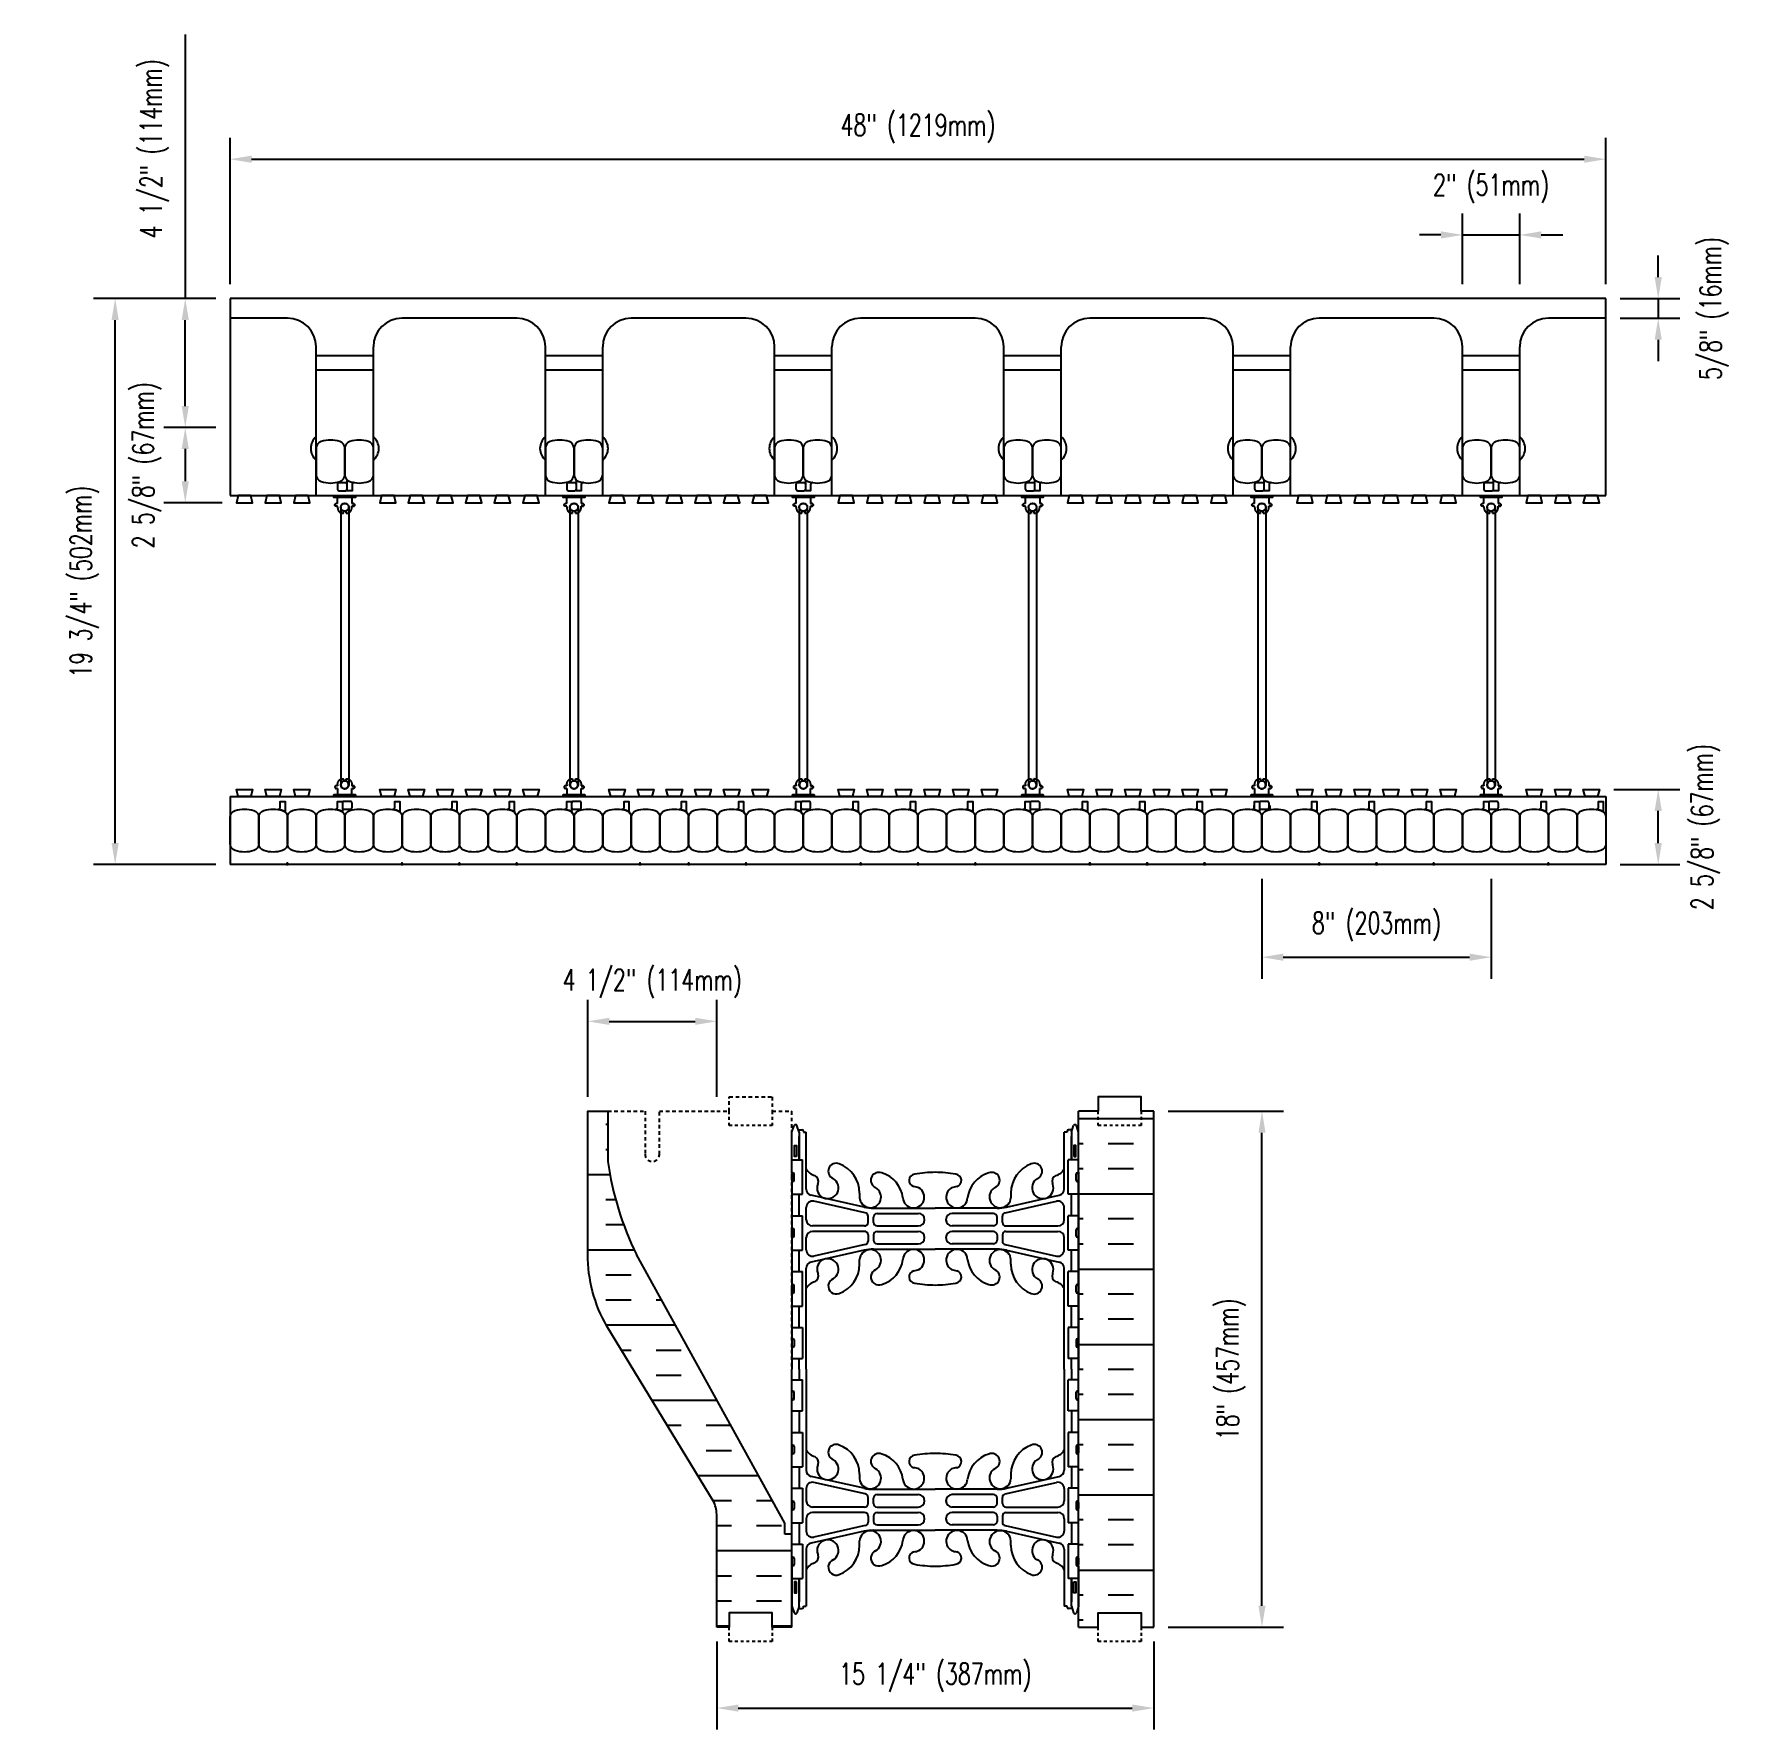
# Model space of a CAD drawing. Header units: inches. Extents: x 322.3 to 382.3, y 107.7 to 166.8.
import ezdxf

# ---------------------------------------------------------------- set-up
doc = ezdxf.new("R2010")
doc.units = ezdxf.units.IN
doc.header["$MEASUREMENT"] = 0
doc.linetypes.add('DASHED2', pattern=[0.375, 0.25, -0.125])
doc.linetypes.add('HIDDEN2', pattern=[0.1875, 0.125, -0.0625])
for name, color, linetype in [('HATCH', 12, 'Continuous'), ('Hidden2', 12, 'HIDDEN2'), ('line25', 2, 'Continuous'), ('LINE50', 5, 'Continuous'), ('LINE9', 9, 'Continuous'), ('TEXT', 4, 'Continuous'), ('Web_Edge', 9, 'Continuous')]:
    doc.layers.add(name, color=color, linetype=linetype)
doc.styles.add('DIM', font='romans.shx', dxfattribs={"width": 0.7})
doc.dimstyles.new('ext_8', dxfattribs={"dimscale": 8, "dimtxt": 0.09375, "dimasz": 0.09375, "dimexe": 0.09375, "dimexo": 0.0625, "dimgap": 0.0625, "dimtad": 1, "dimdec": 3, "dimzin": 3, "dimdsep": 46, "dimlunit": 4, "dimtxsty": 'DIM', "dimcen": 0.09, "dimdle": 0.09375, "dimclrt": 4, "dimadec": 0, "dimazin": 0, "dimtfac": 1, "dimtdec": 3, "dimtmove": 2, "dimatfit": 3, "dimfxl": 0, "dimfrac": 2, "dimtolj": 1, "dimtzin": 0, "dimarcsym": 0})

msp = doc.modelspace()

# ---------------------------------------------------------------- blocks, each defined once
blk = doc.blocks.new('*D27')
at = {"layer": 'Defpoints', "color": 0}
for p in [(377.114, 157.582), (377.114, 156.895), (378.946, 156.895)]:
    blk.add_point(p, dxfattribs=at)
at = {"layer": 'TEXT', "color": 0, "lineweight": -2}
for p, q in [((378.946, 158.332), (378.946, 159.082)), ((377.614, 157.582), (379.696, 157.582)), ((378.946, 157.582), (378.946, 156.895)), ((377.614, 156.895), (379.696, 156.895)), ((378.946, 156.145), (378.946, 155.395))]:
    blk.add_line(p, q, dxfattribs=at)
at = {"layer": 'TEXT', "color": 0}
for points in [[(378.821, 158.332), (379.071, 158.332), (378.946, 157.582)], [(378.821, 156.145), (379.071, 156.145), (378.946, 156.895)]]:
    blk.add_solid(points, dxfattribs=at)
at = {"layer": 'TEXT', "color": 4, "insert": (380.893, 157.239), "char_height": 0.75, "attachment_point": 5, "rotation": 90, "style": 'DIM'}
blk.add_mtext('\\A1;5/8" (16mm)', dxfattribs=at)
blk = doc.blocks.new('*D28')
at = {"layer": 'Defpoints', "color": 0}
for p in [(376.895, 140.457), (378.946, 140.457), (377.114, 137.832)]:
    blk.add_point(p, dxfattribs=at)
at = {"layer": 'TEXT', "color": 0, "lineweight": -2}
for p, q in [((377.395, 140.457), (379.696, 140.457)), ((378.946, 138.582), (378.946, 139.707)), ((377.614, 137.832), (379.696, 137.832))]:
    blk.add_line(p, q, dxfattribs=at)
at = {"layer": 'TEXT', "color": 0}
for points in [[(378.821, 139.707), (379.071, 139.707), (378.946, 140.457)], [(378.821, 138.582), (379.071, 138.582), (378.946, 137.832)]]:
    blk.add_solid(points, dxfattribs=at)
at = {"layer": 'TEXT', "color": 4, "insert": (380.598, 139.145), "char_height": 0.75, "attachment_point": 5, "rotation": 90, "style": 'DIM'}
blk.add_mtext('\\A1;2 5/8" (67mm)', dxfattribs=at)
blk = doc.blocks.new('*D20')
at = {"layer": 'Defpoints', "color": 0}
for p in [(374.114, 159.801), (372.114, 157.582), (374.114, 157.582)]:
    blk.add_point(p, dxfattribs=at)
at = {"layer": 'TEXT', "color": 0, "lineweight": -2}
for p, q in [((372.114, 158.082), (372.114, 160.551)), ((374.114, 158.082), (374.114, 160.551)), ((371.364, 159.801), (370.614, 159.801)), ((372.114, 159.801), (374.114, 159.801)), ((374.864, 159.801), (375.614, 159.801))]:
    blk.add_line(p, q, dxfattribs=at)
at = {"layer": 'TEXT', "color": 0}
for points in [[(371.364, 159.926), (371.364, 159.676), (372.114, 159.801)], [(374.864, 159.926), (374.864, 159.676), (374.114, 159.801)]]:
    blk.add_solid(points, dxfattribs=at)
at = {"layer": 'TEXT', "color": 4, "insert": (373.114, 161.422), "char_height": 0.75, "attachment_point": 5, "style": 'DIM'}
blk.add_mtext('\\A1;2" (51mm)', dxfattribs=at)
blk = doc.blocks.new('*D29')
at = {"layer": 'Defpoints', "color": 0}
for p in [(377.114, 162.442), (329.114, 157.582), (377.114, 157.582)]:
    blk.add_point(p, dxfattribs=at)
at = {"layer": 'TEXT', "color": 0, "lineweight": -2}
for p, q in [((329.114, 158.082), (329.114, 163.192)), ((377.114, 158.082), (377.114, 163.192)), ((329.864, 162.442), (376.364, 162.442))]:
    blk.add_line(p, q, dxfattribs=at)
at = {"layer": 'TEXT', "color": 0}
for points in [[(329.864, 162.567), (329.864, 162.317), (329.114, 162.442)], [(376.364, 162.567), (376.364, 162.317), (377.114, 162.442)]]:
    blk.add_solid(points, dxfattribs=at)
at = {"layer": 'TEXT', "color": 4, "insert": (353.114, 163.514), "char_height": 0.75, "attachment_point": 5, "style": 'DIM'}
blk.add_mtext('\\A1;48" (1219mm)', dxfattribs=at)
blk = doc.blocks.new('*D21')
at = {"layer": 'Defpoints', "color": 0}
for p in [(329.114, 153.082), (327.549, 150.457), (329.333, 150.457)]:
    blk.add_point(p, dxfattribs=at)
at = {"layer": 'TEXT', "color": 0, "lineweight": -2}
for p, q in [((328.614, 153.082), (326.799, 153.082)), ((327.549, 152.332), (327.549, 151.207)), ((328.833, 150.457), (326.799, 150.457))]:
    blk.add_line(p, q, dxfattribs=at)
at = {"layer": 'TEXT', "color": 0}
for points in [[(327.424, 152.332), (327.674, 152.332), (327.549, 153.082)], [(327.424, 151.207), (327.674, 151.207), (327.549, 150.457)]]:
    blk.add_solid(points, dxfattribs=at)
at = {"layer": 'TEXT', "color": 4, "insert": (326.204, 151.77), "char_height": 0.75, "attachment_point": 5, "rotation": 90, "style": 'DIM'}
blk.add_mtext('\\A1;2 5/8" (67mm)', dxfattribs=at)
blk = doc.blocks.new('*D22')
at = {"layer": 'Defpoints', "color": 0}
for p in [(327.549, 157.582), (329.114, 157.582), (329.114, 153.082)]:
    blk.add_point(p, dxfattribs=at)
at = {"layer": 'TEXT', "color": 0, "lineweight": -2}
for p, q in [((327.549, 166.796), (327.549, 157.582)), ((328.614, 157.582), (326.799, 157.582)), ((327.549, 153.832), (327.549, 156.832)), ((328.614, 153.082), (326.799, 153.082))]:
    blk.add_line(p, q, dxfattribs=at)
at = {"layer": 'TEXT', "color": 0}
for points in [[(327.424, 156.832), (327.674, 156.832), (327.549, 157.582)], [(327.424, 153.832), (327.674, 153.832), (327.549, 153.082)]]:
    blk.add_solid(points, dxfattribs=at)
at = {"layer": 'TEXT', "color": 4, "insert": (326.477, 162.809), "char_height": 0.75, "attachment_point": 5, "rotation": 90, "style": 'DIM'}
blk.add_mtext('\\A1;4 1/2" (114mm)', dxfattribs=at)
blk = doc.blocks.new('*D30')
at = {"layer": 'Defpoints', "color": 0}
for p in [(325.102, 157.582), (329.114, 157.582), (329.114, 137.832)]:
    blk.add_point(p, dxfattribs=at)
at = {"layer": 'TEXT', "color": 0, "lineweight": -2}
for p, q in [((328.614, 157.582), (324.352, 157.582)), ((325.102, 138.582), (325.102, 156.832)), ((328.614, 137.832), (324.352, 137.832))]:
    blk.add_line(p, q, dxfattribs=at)
at = {"layer": 'TEXT', "color": 0}
for points in [[(324.977, 156.832), (325.227, 156.832), (325.102, 157.582)], [(324.977, 138.582), (325.227, 138.582), (325.102, 137.832)]]:
    blk.add_solid(points, dxfattribs=at)
at = {"layer": 'TEXT', "color": 4, "insert": (324.03, 147.707), "char_height": 0.75, "attachment_point": 5, "rotation": 90, "style": 'DIM'}
blk.add_mtext('\\A1;19 3/4" (502mm)', dxfattribs=at)
blk = doc.blocks.new('*D23')
at = {"layer": 'Defpoints', "color": 0}
for p in [(365.114, 137.832), (373.114, 137.832), (373.114, 134.601)]:
    blk.add_point(p, dxfattribs=at)
at = {"layer": 'TEXT', "color": 0, "lineweight": -2}
for p, q in [((365.114, 137.332), (365.114, 133.851)), ((373.114, 137.332), (373.114, 133.851)), ((365.864, 134.601), (372.364, 134.601))]:
    blk.add_line(p, q, dxfattribs=at)
at = {"layer": 'TEXT', "color": 0}
for points in [[(365.864, 134.726), (365.864, 134.476), (365.114, 134.601)], [(372.364, 134.726), (372.364, 134.476), (373.114, 134.601)]]:
    blk.add_solid(points, dxfattribs=at)
at = {"layer": 'TEXT', "color": 4, "insert": (369.114, 135.672), "char_height": 0.75, "attachment_point": 5, "style": 'DIM'}
blk.add_mtext('\\A1;8" (203mm)', dxfattribs=at)
blk = doc.blocks.new('*D24')
at = {"layer": 'Defpoints', "color": 0}
for p in [(346.094, 132.363), (341.594, 129.226), (346.094, 129.226)]:
    blk.add_point(p, dxfattribs=at)
at = {"layer": 'TEXT', "color": 0, "lineweight": -2}
for p, q in [((341.594, 129.726), (341.594, 133.113)), ((346.094, 129.726), (346.094, 133.113)), ((342.344, 132.363), (345.344, 132.363))]:
    blk.add_line(p, q, dxfattribs=at)
at = {"layer": 'TEXT', "color": 0}
for points in [[(342.344, 132.488), (342.344, 132.238), (341.594, 132.363)], [(345.344, 132.488), (345.344, 132.238), (346.094, 132.363)]]:
    blk.add_solid(points, dxfattribs=at)
at = {"layer": 'TEXT', "color": 4, "insert": (343.844, 133.686), "char_height": 0.75, "attachment_point": 5, "style": 'DIM'}
blk.add_mtext('\\A1;4 1/2" (114mm)', dxfattribs=at)
blk = doc.blocks.new('*D25')
at = {"layer": 'Defpoints', "color": 0}
for p in [(361.344, 129.226), (365.12, 129.226), (361.344, 111.226)]:
    blk.add_point(p, dxfattribs=at)
at = {"layer": 'TEXT', "color": 0, "lineweight": -2}
for p, q in [((361.844, 129.226), (365.87, 129.226)), ((365.12, 111.976), (365.12, 128.476)), ((361.844, 111.226), (365.87, 111.226))]:
    blk.add_line(p, q, dxfattribs=at)
at = {"layer": 'TEXT', "color": 0}
for points in [[(364.995, 128.476), (365.245, 128.476), (365.12, 129.226)], [(364.995, 111.976), (365.245, 111.976), (365.12, 111.226)]]:
    blk.add_solid(points, dxfattribs=at)
at = {"layer": 'TEXT', "color": 4, "insert": (364.048, 120.226), "char_height": 0.75, "attachment_point": 5, "rotation": 90, "style": 'DIM'}
blk.add_mtext('\\A1;18" (457mm)', dxfattribs=at)
blk = doc.blocks.new('*D26')
at = {"layer": 'Defpoints', "color": 0}
for p in [(346.094, 111.226), (361.344, 111.226), (361.344, 108.403)]:
    blk.add_point(p, dxfattribs=at)
at = {"layer": 'TEXT', "color": 0, "lineweight": -2}
for p, q in [((346.094, 110.726), (346.094, 107.653)), ((361.344, 110.726), (361.344, 107.653)), ((346.844, 108.403), (360.594, 108.403))]:
    blk.add_line(p, q, dxfattribs=at)
at = {"layer": 'TEXT', "color": 0}
for points in [[(346.844, 108.528), (346.844, 108.278), (346.094, 108.403)], [(360.594, 108.528), (360.594, 108.278), (361.344, 108.403)]]:
    blk.add_solid(points, dxfattribs=at)
at = {"layer": 'TEXT', "color": 4, "insert": (353.719, 109.475), "char_height": 0.75, "attachment_point": 5, "style": 'DIM'}
blk.add_mtext('\\A1;15 1/4" (387mm)', dxfattribs=at)
blk = doc.blocks.new('WEB_CENTRE_TOP_10')
for p, q in [((-0.141, 9.688), (-0.141, 0)), ((0.141, 9.688), (0.141, 0))]:
    blk.add_line(p, q)
for centre in [(0, 9.688), (0, 0)]:
    blk.add_circle(centre, 0.141)
blk = doc.blocks.new('Connector')
blk.add_point((0.271, 0))
at = {"layer": 'LINE9'}
for p, q in [((0, 0.375), (0, -0.375)), ((0.062, -0.375), (0.062, 0.375)), ((0.281, 0.25), (0.062, 0.25))]:
    blk.add_line(p, q, dxfattribs=at)
for points, weights in [([(0.007, 0.375), (0.004, 0.375), (0, 0.375)], [1, 0.972587069138, 0.950305488115]), ([(0.327, 0.343), (0.308, 0.343), (0.281, 0.317), (0.281, 0.297)], [1, 0.85355339, 0.85355339, 1]), ([(0.328, 0.343), (0.327, 0.343), (0.327, 0.343)], [1, 0.70710678, 1]), ([(0.375, 0.297), (0.375, 0.317), (0.348, 0.343), (0.329, 0.343)], [1, 0.85355339, 0.85355339, 1]), ([(0.406, 0.25), (0.546, 0.25), (0.619, 0.131)], [0.958404415409, 0.794674173519, 0.864651571113]), ([(0.619, 0.052), (0.612, 0.049), (0.604, 0.049)], [0.83615024178, 0.892081430621, 1]), ([(0, -0.375), (0.004, -0.375), (0.007, -0.375)], [0.950305488115, 0.972587069138, 1]), ([(0.281, -0.297), (0.281, -0.317), (0.308, -0.343), (0.327, -0.343)], [1, 0.85355339, 0.85355339, 1]), ([(0.327, -0.343), (0.281, -0.343), (0.281, -0.297)], [1, 0.70710678, 1]), ([(0.329, -0.343), (0.348, -0.343), (0.375, -0.317), (0.375, -0.297)], [1, 0.85355339, 0.85355339, 1]), ([(0.375, -0.297), (0.375, -0.343), (0.329, -0.343)], [1, 0.70710678, 1]), ([(0.619, -0.131), (0.546, -0.25), (0.406, -0.25)], [0.864651574428, 0.794674169686, 0.958404415195]), ([(0.604, -0.049), (0.612, -0.049), (0.619, -0.052)], [1, 0.89208144177, 0.836150253337])]:
    blk.add_rational_spline(points, weights, degree=2, dxfattribs=at)
for points, degree in [([(0, 0.375), (0.002, 0.375), (0.005, 0.375), (0.007, 0.375)], 3), ([(0.007, 0.375), (0.021, 0.375), (0.051, 0.375), (0.062, 0.375), (0.062, 0.375)], 3), ([(0.281, 0.25), (0.281, 0.297)], 1), ([(0.327, 0.343), (0.327, 0.343), (0.328, 0.343), (0.328, 0.343)], 3), ([(0.328, 0.343), (0.329, 0.343), (0.329, 0.343), (0.329, 0.343)], 3), ([(0.375, 0.25), (0.375, 0.297)], 1), ([(0.406, 0.25), (0.375, 0.25)], 1), ([(0.406, 0.25), (0.406, 0.25)], 1), ([(0.406, 0.25), (0.406, 0.25)], 1), ([(0.406, 0.25), (0.406, 0.25)], 1), ([(0.406, 0.25), (0.406, 0.25)], 1), ([(0.406, 0.25), (0.406, 0.25)], 1), ([(0.406, 0.25), (0.406, 0.25)], 1), ([(0.406, 0.25), (0.406, 0.25)], 1), ([(0.406, 0.25), (0.406, 0.25)], 1), ([(0.406, 0.25), (0.406, 0.25)], 1), ([(0.406, 0.25), (0.406, 0.25)], 1), ([(0.406, 0.25), (0.406, 0.25)], 1), ([(0.406, 0.25), (0.406, 0.25)], 1), ([(0.406, 0.25), (0.406, 0.25)], 1), ([(0.406, 0.25), (0.406, 0.25)], 1), ([(0.406, 0.25), (0.406, 0.25)], 1), ([(0.406, 0.25), (0.406, 0.25)], 1), ([(0.406, 0.25), (0.406, 0.25)], 1), ([(0.406, 0.25), (0.406, 0.25)], 1), ([(0.406, 0.25), (0.406, 0.25)], 1), ([(0.406, 0.25), (0.406, 0.25)], 1), ([(0.406, 0.25), (0.406, 0.25)], 1), ([(0.406, 0.25), (0.406, 0.25)], 1), ([(0.406, 0.25), (0.406, 0.25)], 1), ([(0.406, 0.25), (0.406, 0.25)], 1), ([(0.604, 0.049), (0.532, 0.049)], 1), ([(0.532, 0.049), (0.532, 0.049)], 1), ([(0.532, 0.049), (0.532, 0.049)], 1), ([(0.532, 0.049), (0.532, 0.049)], 1), ([(0.532, 0.049), (0.532, 0.049)], 1), ([(0.532, 0.049), (0.532, 0.049)], 1), ([(0.532, 0.049), (0.532, 0.049)], 1), ([(0.532, 0.049), (0.532, 0.049)], 1), ([(0.532, 0.049), (0.532, 0.049)], 1), ([(0.532, 0.049), (0.532, 0.049)], 1), ([(0.532, 0.049), (0.532, 0.049)], 1), ([(0.604, 0.049), (0.609, 0.049), (0.614, 0.05), (0.619, 0.052)], 3), ([(0.604, 0.049), (0.604, 0.049)], 1), ([(0.604, 0.049), (0.604, 0.049)], 1), ([(0.604, 0.049), (0.604, 0.049)], 1), ([(0.604, 0.049), (0.604, 0.049)], 1), ([(0.619, 0.131), (0.619, 0.052)], 1), ([(0.619, 0.131), (0.619, 0.131)], 1), ([(0.619, 0.131), (0.619, 0.131)], 1), ([(0.619, 0.131), (0.619, 0.131)], 1), ([(0.619, 0.131), (0.619, 0.131)], 1), ([(0.007, -0.375), (0.005, -0.375), (0.002, -0.375), (0, -0.375)], 3), ([(0.062, -0.375), (0.062, -0.375), (0.051, -0.375), (0.021, -0.375), (0.007, -0.375)], 3), ([(0.062, -0.25), (0.281, -0.25)], 1), ([(0.281, -0.297), (0.281, -0.25)], 1), ([(0.281, -0.25), (0.281, -0.297)], 1), ([(0.328, -0.343), (0.328, -0.343), (0.327, -0.343), (0.327, -0.343)], 3), ([(0.329, -0.343), (0.329, -0.343), (0.329, -0.343), (0.328, -0.343)], 3), ([(0.375, -0.25), (0.375, -0.297)], 1), ([(0.375, -0.297), (0.375, -0.25)], 1), ([(0.406, -0.25), (0.375, -0.25)], 1), ([(0.406, -0.25), (0.406, -0.25)], 1), ([(0.406, -0.25), (0.406, -0.25)], 1), ([(0.406, -0.25), (0.406, -0.25)], 1), ([(0.406, -0.25), (0.406, -0.25)], 1), ([(0.406, -0.25), (0.406, -0.25)], 1), ([(0.406, -0.25), (0.406, -0.25)], 1), ([(0.406, -0.25), (0.406, -0.25)], 1), ([(0.406, -0.25), (0.406, -0.25)], 1), ([(0.406, -0.25), (0.406, -0.25)], 1), ([(0.406, -0.25), (0.406, -0.25)], 1), ([(0.406, -0.25), (0.406, -0.25)], 1), ([(0.532, -0.049), (0.604, -0.049)], 1), ([(0.604, -0.049), (0.58, -0.049), (0.556, -0.049), (0.532, -0.049)], 3), ([(0.532, -0.049), (0.532, -0.049)], 1), ([(0.532, -0.049), (0.532, -0.049)], 1), ([(0.532, -0.049), (0.532, -0.049)], 1), ([(0.532, -0.049), (0.532, -0.049)], 1), ([(0.619, -0.052), (0.614, -0.05), (0.609, -0.049), (0.604, -0.049)], 3), ([(0.604, -0.049), (0.604, -0.049)], 1), ([(0.604, -0.049), (0.604, -0.049)], 1), ([(0.604, -0.049), (0.604, -0.049)], 1), ([(0.604, -0.049), (0.604, -0.049)], 1), ([(0.604, -0.049), (0.604, -0.049)], 1), ([(0.604, -0.049), (0.604, -0.049)], 1), ([(0.604, -0.049), (0.604, -0.049)], 1), ([(0.604, -0.049), (0.604, -0.049)], 1), ([(0.619, -0.052), (0.619, -0.131)], 1), ([(0.619, -0.131), (0.619, -0.131)], 1), ([(0.619, -0.131), (0.619, -0.131)], 1), ([(0.619, -0.131), (0.619, -0.131)], 1), ([(0.619, -0.131), (0.619, -0.131)], 1)]:
    blk.add_open_spline(points, degree=degree, dxfattribs=at)
for points, weights, knots in [([(0.062, 0.375), (0.062, 0.375), (0.046, 0.375), (0.03, 0.375), (0.007, 0.375)], [0.868718858569, 0.861102746415, 1, 0.861102734288, 0.868718859898], [0, 0, 0, 0.5, 0.5, 1, 1, 1]), ([(0.532, 0.049), (0.472, 0.203), (0.333, 0.113), (0.157, 0), (0.333, -0.113), (0.472, -0.203), (0.532, -0.049)], [0.899508922286, 0.599718215298, 1, 0.54226024, 1, 0.599718224335, 0.899508908749], [0, 0, 0, 0.318112, 0.318112, 0.681888, 0.681888, 1, 1, 1]), ([(0.007, -0.375), (0.03, -0.375), (0.046, -0.375), (0.062, -0.375), (0.062, -0.375)], [0.868718859319, 0.861102739573, 1, 0.861102742958, 0.868718858948], [0, 0, 0, 0.5, 0.5, 1, 1, 1])]:
    blk.add_rational_spline(points, weights, degree=2, knots=knots, dxfattribs=at)

# ---------------------------------------------------------------- dimensions: what is measured, and where the dimension line sits
at = {"layer": 'TEXT'}
dim = msp.add_linear_dim(base=(327.5487, 157.5823), p1=(329.1138, 153.0823), p2=(329.1138, 157.5823), angle=90, text='4 1/2" (114mm)', dimstyle='ext_8', override={"dimtmove": 1}, dxfattribs=at)
dim.commit()
dim.dimension.update_dxf_attribs({"geometry": '*D22', "text_midpoint": (326.2038, 162.8088), "dimtype": 160})
for base, p1, p2, text, picture, middle in [((377.1138, 162.4422), (329.1138, 157.5823), (377.1138, 157.5823), '48" (1219mm)', '*D29', (353.1138, 163.5136)), ((373.1138, 134.6006), (365.1138, 137.8323), (373.1138, 137.8323), '8" (203mm)', '*D23', (369.1138, 135.672)), ((361.3436, 108.4031), (346.0936, 111.2258), (361.3436, 111.2258), '15 1/4" (387mm)', '*D26', (353.7186, 109.4745))]:
    dim = msp.add_linear_dim(base=base, p1=p1, p2=p2, text=text, dimstyle='ext_8', dxfattribs=at)
    dim.commit()
    dim.dimension.update_dxf_attribs({"geometry": picture, "text_midpoint": middle})
for base, p1, p2, text, picture, middle in [((374.1138, 159.8014), (372.1138, 157.5823), (374.1138, 157.5823), '2" (51mm)', '*D20', (373.1138, 161.4222)), ((346.0936, 132.3628), (341.5936, 129.2258), (346.0936, 129.2258), '4 1/2" (114mm)', '*D24', (343.8436, 133.6863))]:
    dim = msp.add_linear_dim(base=base, p1=p1, p2=p2, text=text, dimstyle='ext_8', dxfattribs=at)
    dim.commit()
    dim.dimension.update_dxf_attribs({"geometry": picture, "text_midpoint": middle, "dimtype": 160})
for base, p1, p2, angle, text, picture, middle in [((378.946, 156.8948), (377.1138, 157.5823), (377.1138, 156.8948), 90, '5/8" (16mm)', '*D27', (380.8925, 157.2386)), ((327.5487, 150.4573), (329.1138, 153.0823), (329.3326, 150.4573), 270, '2 5/8" (67mm)', '*D21', (326.2038, 151.7698)), ((378.946, 140.4573), (377.1138, 137.8323), (376.895, 140.4573), 90, '2 5/8" (67mm)', '*D28', (380.5983, 139.1448))]:
    dim = msp.add_linear_dim(base=base, p1=p1, p2=p2, angle=angle, text=text, dimstyle='ext_8', dxfattribs=at)
    dim.commit()
    dim.dimension.update_dxf_attribs({"geometry": picture, "text_midpoint": middle, "dimtype": 160})
for base, p1, p2, text, picture, middle in [((325.1016, 157.5823), (329.1138, 137.8323), (329.1138, 157.5823), '19 3/4" (502mm)', '*D30', (324.0301, 147.7073)), ((365.1197, 129.2258), (361.3436, 111.2258), (361.3436, 129.2258), '18" (457mm)', '*D25', (364.0483, 120.2258))]:
    dim = msp.add_linear_dim(base=base, p1=p1, p2=p2, angle=90, text=text, dimstyle='ext_8', dxfattribs=at)
    dim.commit()
    dim.dimension.update_dxf_attribs({"geometry": picture, "text_midpoint": middle})

# ---------------------------------------------------------------- hatches: boundary and pattern name
at = {"layer": 'HATCH'}
h = msp.add_hatch(dxfattribs=at)
h.set_pattern_fill('INSUL', color=256, scale=7, style=0)
h.set_pattern_definition([(180, (3284.8802, -285.7837), (0, 2.625), []), (180, (3284.8802, -284.9087), (0, 2.625), [0.875, -0.875]), (180, (3284.8802, -284.0337), (0, 2.625), [0.875, -0.875])])
h.paths.add_polyline_path([(361.3436, 111.2258), (360.9061, 111.2258), (360.9061, 111.7258), (359.4061, 111.7258), (359.4061, 111.2258), (358.7186, 111.2258), (358.7186, 129.2258), (359.4061, 129.2258), (359.4061, 129.7258), (360.9061, 129.7258), (360.9061, 129.2258), (361.3436, 129.2258)])
h = msp.add_hatch(dxfattribs=at)
h.set_pattern_fill('INSUL', color=256, scale=7, style=0)
h.set_pattern_definition([(0, (-2653.7722, -311.3565), (0, 2.625), []), (0, (-2653.7722, -310.4815), (0, 2.625), [0.875, -0.875]), (0, (-2653.7722, -309.6065), (0, 2.625), [0.875, -0.875])])
h.paths.add_polyline_path([(343.2936, 124.2258, -0.0795791), (342.2936, 127.4758), (342.2936, 129.2258), (341.5936, 129.2258), (341.5936, 124.2258, 0.1316525), (342.2634, 121.7258), (346.0015, 115.5758, -0.10438), (346.0936, 115.1008), (346.0936, 111.2258), (346.5311, 111.2258), (346.5311, 111.7258), (348.0311, 111.7258), (348.0311, 111.2258), (348.7186, 111.2258), (348.7186, 114.4758), (348.4686, 114.4758), (348.4686, 114.8508)])

# ---------------------------------------------------------------- linework, layer by layer
for p, q in [((334.1138, 155.5823), (332.1138, 155.5823)), ((342.1138, 155.5823), (340.1138, 155.5823)), ((350.1138, 155.5823), (348.1138, 155.5823)), ((358.1138, 155.5823), (356.1138, 155.5823)), ((366.1138, 155.5823), (364.1138, 155.5823)), ((374.1138, 155.5823), (372.1138, 155.5823)), ((334.1138, 155.0823), (332.1138, 155.0823)), ((342.1138, 155.0823), (340.1138, 155.0823)), ((350.1138, 155.0823), (348.1138, 155.0823)), ((358.1138, 155.0823), (356.1138, 155.0823)), ((366.1138, 155.0823), (364.1138, 155.0823)), ((374.1138, 155.0823), (372.1138, 155.0823))]:
    msp.add_line(p, q, dxfattribs=at)
at = {"layer": 'Hidden2'}
for p, q in [((342.2936, 129.2258), (343.5936, 129.2258)), ((343.5936, 129.2258), (343.5936, 127.7258)), ((344.0936, 127.7258), (344.0936, 129.2258)), ((344.0936, 129.2258), (346.0936, 129.2258)), ((348.7186, 114.4758), (348.7186, 129.2258))]:
    msp.add_line(p, q, dxfattribs=at)
msp.add_lwpolyline([(346.0936, 129.2258), (346.5311, 129.2258), (346.5311, 129.7258), (348.0311, 129.7258), (348.0311, 129.2258), (348.7186, 129.2258)], dxfattribs=at)
msp.add_arc((343.8436, 127.7258), 0.25, 180, 0, dxfattribs=at)
at = {"layer": 'line25'}
for p, q in [((331.1138, 156.8948), (329.1138, 156.8948)), ((339.1138, 156.8948), (335.1138, 156.8948)), ((347.1138, 156.8948), (343.1138, 156.8948)), ((355.1138, 156.8948), (351.1138, 156.8948)), ((363.1138, 156.8948), (359.1138, 156.8948)), ((371.1138, 156.8948), (367.1138, 156.8948)), ((377.1138, 156.8948), (375.1138, 156.8948)), ((332.1138, 150.7073), (332.1138, 155.8948)), ((334.1138, 150.7073), (334.1138, 155.8948)), ((340.1138, 150.7073), (340.1138, 155.8948)), ((342.1138, 150.7073), (342.1138, 155.8948)), ((348.1138, 150.7073), (348.1138, 155.8948)), ((350.1138, 150.7073), (350.1138, 155.8948)), ((356.1138, 150.7073), (356.1138, 155.8948)), ((358.1138, 150.7073), (358.1138, 155.8948)), ((364.1138, 150.7073), (364.1138, 155.8948)), ((366.1138, 150.7073), (366.1138, 155.8948)), ((372.1138, 150.7073), (372.1138, 155.8948)), ((374.1138, 150.7073), (374.1138, 155.8948)), ((329.1138, 150.7073), (377.1138, 150.7073)), ((329.1138, 140.2073), (377.1138, 140.2073)), ((342.2936, 129.2258), (342.2936, 127.4758)), ((358.7186, 111.2258), (358.7186, 129.2258)), ((348.7186, 127.5308), (349.0835, 127.5308)), ((349.0835, 126.3308), (349.0835, 127.5308)), ((358.7186, 127.5308), (358.3536, 127.5308)), ((358.3536, 126.3308), (358.3536, 127.5308)), ((348.7186, 126.3308), (349.0835, 126.3308)), ((358.7186, 126.3308), (358.3536, 126.3308)), ((348.7186, 125.5808), (349.0835, 125.5808)), ((349.0835, 124.3808), (349.0835, 125.5808)), ((358.7186, 125.5808), (358.3536, 125.5808)), ((358.3536, 124.3808), (358.3536, 125.5808)), ((348.7186, 124.3808), (349.0835, 124.3808)), ((358.7186, 124.3808), (358.3536, 124.3808)), ((348.4686, 114.8508), (343.2936, 124.2258)), ((348.7186, 123.6308), (349.0835, 123.6308)), ((349.0835, 122.4308), (349.0835, 123.6308)), ((358.7186, 123.6308), (358.3536, 123.6308)), ((358.3536, 122.4308), (358.3536, 123.6308)), ((348.7186, 122.4308), (349.0835, 122.4308)), ((358.7186, 122.4308), (358.3536, 122.4308)), ((348.7186, 121.6808), (349.0835, 121.6808)), ((349.0835, 121.6808), (349.0835, 120.6008)), ((358.7186, 121.6808), (358.3536, 121.6808)), ((358.3536, 121.6808), (358.3536, 120.6008)), ((348.7186, 120.6008), (349.0835, 120.6008)), ((358.7186, 120.6008), (358.3536, 120.6008)), ((348.7186, 119.8508), (349.0835, 119.8508)), ((349.0835, 118.7708), (349.0835, 119.8508)), ((358.7186, 119.8508), (358.3536, 119.8508)), ((358.3536, 118.7708), (358.3536, 119.8508)), ((348.7186, 118.7708), (349.0835, 118.7708)), ((358.7186, 118.7708), (358.3536, 118.7708)), ((348.7186, 118.0208), (349.0835, 118.0208)), ((349.0835, 118.0208), (349.0835, 116.8208)), ((358.7186, 118.0208), (358.3536, 118.0208)), ((358.3536, 118.0208), (358.3536, 116.8208)), ((348.7186, 116.8208), (349.0835, 116.8208)), ((358.7186, 116.8208), (358.3536, 116.8208)), ((348.7186, 116.0708), (349.0835, 116.0708)), ((349.0835, 116.0708), (349.0835, 114.8708)), ((358.7186, 116.0708), (358.3536, 116.0708)), ((358.3536, 116.0708), (358.3536, 114.8708)), ((348.4686, 114.4758), (348.4686, 114.8508)), ((348.7186, 114.8708), (349.0835, 114.8708)), ((358.7186, 114.8708), (358.3536, 114.8708)), ((348.7186, 114.4758), (348.4686, 114.4758)), ((348.7186, 111.2258), (348.7186, 114.4758)), ((348.7186, 114.1208), (349.0835, 114.1208)), ((349.0835, 114.1208), (349.0835, 112.9208)), ((358.7186, 114.1208), (358.3536, 114.1208)), ((358.3536, 114.1208), (358.3536, 112.9208)), ((348.7186, 112.9208), (349.0835, 112.9208)), ((358.7186, 112.9208), (358.3536, 112.9208))]:
    msp.add_line(p, q, dxfattribs=at)
for points in [[(329.395, 150.7073), (329.3326, 150.4573), (329.895, 150.4573), (329.8326, 150.7073)], [(330.395, 150.7073), (330.3326, 150.4573), (330.895, 150.4573), (330.8326, 150.7073)], [(331.395, 150.7073), (331.3326, 150.4573), (331.895, 150.4573), (331.8326, 150.7073)], [(334.395, 150.7073), (334.3326, 150.4573), (334.895, 150.4573), (334.8326, 150.7073)], [(335.395, 150.7073), (335.3326, 150.4573), (335.895, 150.4573), (335.8326, 150.7073)], [(336.395, 150.7073), (336.3326, 150.4573), (336.895, 150.4573), (336.8326, 150.7073)], [(337.395, 150.7073), (337.3326, 150.4573), (337.895, 150.4573), (337.8326, 150.7073)], [(338.395, 150.7073), (338.3326, 150.4573), (338.895, 150.4573), (338.8326, 150.7073)], [(339.395, 150.7073), (339.3326, 150.4573), (339.895, 150.4573), (339.8326, 150.7073)], [(342.395, 150.7073), (342.3326, 150.4573), (342.895, 150.4573), (342.8326, 150.7073)], [(343.395, 150.7073), (343.3326, 150.4573), (343.895, 150.4573), (343.8326, 150.7073)], [(344.395, 150.7073), (344.3326, 150.4573), (344.895, 150.4573), (344.8326, 150.7073)], [(345.395, 150.7073), (345.3326, 150.4573), (345.895, 150.4573), (345.8326, 150.7073)], [(346.395, 150.7073), (346.3326, 150.4573), (346.895, 150.4573), (346.8326, 150.7073)], [(347.395, 150.7073), (347.3326, 150.4573), (347.895, 150.4573), (347.8326, 150.7073)], [(350.395, 150.7073), (350.3326, 150.4573), (350.895, 150.4573), (350.8326, 150.7073)], [(351.395, 150.7073), (351.3326, 150.4573), (351.895, 150.4573), (351.8326, 150.7073)], [(352.395, 150.7073), (352.3326, 150.4573), (352.895, 150.4573), (352.8326, 150.7073)], [(353.395, 150.7073), (353.3326, 150.4573), (353.895, 150.4573), (353.8326, 150.7073)], [(354.395, 150.7073), (354.3326, 150.4573), (354.895, 150.4573), (354.8326, 150.7073)], [(355.395, 150.7073), (355.3326, 150.4573), (355.895, 150.4573), (355.8326, 150.7073)], [(358.395, 150.7073), (358.3326, 150.4573), (358.895, 150.4573), (358.8326, 150.7073)], [(359.395, 150.7073), (359.3326, 150.4573), (359.895, 150.4573), (359.8326, 150.7073)], [(360.395, 150.7073), (360.3326, 150.4573), (360.895, 150.4573), (360.8326, 150.7073)], [(361.395, 150.7073), (361.3326, 150.4573), (361.895, 150.4573), (361.8326, 150.7073)], [(362.395, 150.7073), (362.3326, 150.4573), (362.895, 150.4573), (362.8326, 150.7073)], [(363.395, 150.7073), (363.3326, 150.4573), (363.895, 150.4573), (363.8326, 150.7073)], [(366.395, 150.7073), (366.3326, 150.4573), (366.895, 150.4573), (366.8326, 150.7073)], [(367.395, 150.7073), (367.3326, 150.4573), (367.895, 150.4573), (367.8326, 150.7073)], [(368.395, 150.7073), (368.3326, 150.4573), (368.895, 150.4573), (368.8326, 150.7073)], [(369.395, 150.7073), (369.3326, 150.4573), (369.895, 150.4573), (369.8326, 150.7073)], [(370.395, 150.7073), (370.3326, 150.4573), (370.895, 150.4573), (370.8326, 150.7073)], [(371.395, 150.7073), (371.3326, 150.4573), (371.895, 150.4573), (371.8326, 150.7073)], [(374.395, 150.7073), (374.3326, 150.4573), (374.895, 150.4573), (374.8326, 150.7073)], [(375.395, 150.7073), (375.3326, 150.4573), (375.895, 150.4573), (375.8326, 150.7073)], [(376.395, 150.7073), (376.3326, 150.4573), (376.895, 150.4573), (376.8326, 150.7073)], [(329.395, 140.2073), (329.3326, 140.4573), (329.895, 140.4573), (329.8326, 140.2073)], [(330.395, 140.2073), (330.3326, 140.4573), (330.895, 140.4573), (330.8326, 140.2073)], [(331.395, 140.2073), (331.3326, 140.4573), (331.895, 140.4573), (331.8326, 140.2073)], [(334.395, 140.2073), (334.3326, 140.4573), (334.895, 140.4573), (334.8326, 140.2073)], [(335.395, 140.2073), (335.3326, 140.4573), (335.895, 140.4573), (335.8326, 140.2073)], [(336.395, 140.2073), (336.3326, 140.4573), (336.895, 140.4573), (336.8326, 140.2073)], [(337.395, 140.2073), (337.3326, 140.4573), (337.895, 140.4573), (337.8326, 140.2073)], [(338.395, 140.2073), (338.3326, 140.4573), (338.895, 140.4573), (338.8326, 140.2073)], [(339.395, 140.2073), (339.3326, 140.4573), (339.895, 140.4573), (339.8326, 140.2073)], [(342.395, 140.2073), (342.3326, 140.4573), (342.895, 140.4573), (342.8326, 140.2073)], [(343.395, 140.2073), (343.3326, 140.4573), (343.895, 140.4573), (343.8326, 140.2073)], [(344.395, 140.2073), (344.3326, 140.4573), (344.895, 140.4573), (344.8326, 140.2073)], [(345.395, 140.2073), (345.3326, 140.4573), (345.895, 140.4573), (345.8326, 140.2073)], [(346.395, 140.2073), (346.3326, 140.4573), (346.895, 140.4573), (346.8326, 140.2073)], [(347.395, 140.2073), (347.3326, 140.4573), (347.895, 140.4573), (347.8326, 140.2073)], [(350.395, 140.2073), (350.3326, 140.4573), (350.895, 140.4573), (350.8326, 140.2073)], [(351.395, 140.2073), (351.3326, 140.4573), (351.895, 140.4573), (351.8326, 140.2073)], [(352.395, 140.2073), (352.3326, 140.4573), (352.895, 140.4573), (352.8326, 140.2073)], [(353.395, 140.2073), (353.3326, 140.4573), (353.895, 140.4573), (353.8326, 140.2073)], [(354.395, 140.2073), (354.3326, 140.4573), (354.895, 140.4573), (354.8326, 140.2073)], [(355.395, 140.2073), (355.3326, 140.4573), (355.895, 140.4573), (355.8326, 140.2073)], [(358.395, 140.2073), (358.3326, 140.4573), (358.895, 140.4573), (358.8326, 140.2073)], [(359.395, 140.2073), (359.3326, 140.4573), (359.895, 140.4573), (359.8326, 140.2073)], [(360.395, 140.2073), (360.3326, 140.4573), (360.895, 140.4573), (360.8326, 140.2073)], [(361.395, 140.2073), (361.3326, 140.4573), (361.895, 140.4573), (361.8326, 140.2073)], [(362.395, 140.2073), (362.3326, 140.4573), (362.895, 140.4573), (362.8326, 140.2073)], [(363.395, 140.2073), (363.3326, 140.4573), (363.895, 140.4573), (363.8326, 140.2073)], [(366.395, 140.2073), (366.3326, 140.4573), (366.895, 140.4573), (366.8326, 140.2073)], [(367.395, 140.2073), (367.3326, 140.4573), (367.895, 140.4573), (367.8326, 140.2073)], [(368.395, 140.2073), (368.3326, 140.4573), (368.895, 140.4573), (368.8326, 140.2073)], [(369.395, 140.2073), (369.3326, 140.4573), (369.895, 140.4573), (369.8326, 140.2073)], [(370.395, 140.2073), (370.3326, 140.4573), (370.895, 140.4573), (370.8326, 140.2073)], [(371.395, 140.2073), (371.3326, 140.4573), (371.895, 140.4573), (371.8326, 140.2073)], [(374.395, 140.2073), (374.3326, 140.4573), (374.895, 140.4573), (374.8326, 140.2073)], [(375.395, 140.2073), (375.3326, 140.4573), (375.895, 140.4573), (375.8326, 140.2073)], [(376.395, 140.2073), (376.3326, 140.4573), (376.895, 140.4573), (376.8326, 140.2073)]]:
    msp.add_lwpolyline(points, close=True, dxfattribs=at)
for centre, radius, start, end in [((331.1138, 155.8948), 1, 0, 90), ((335.1138, 155.8948), 1, 90, 180), ((339.1138, 155.8948), 1, 0, 90), ((343.1138, 155.8948), 1, 90, 180), ((347.1138, 155.8948), 1, 0, 90), ((351.1138, 155.8948), 1, 90, 180), ((355.1138, 155.8948), 1, 0, 90), ((359.1138, 155.8948), 1, 90, 180), ((363.1138, 155.8948), 1, 0, 90), ((367.1138, 155.8948), 1, 90, 180), ((371.1138, 155.8948), 1, 0, 90), ((375.1138, 155.8948), 1, 90, 180), ((352.9389, 128.9724), 10.75, 188.002812, 206.202646)]:
    msp.add_arc(centre, radius, start, end, dxfattribs=at)
at = {"layer": 'LINE50'}
for p, q in [((377.1138, 157.5823), (329.1138, 157.5823)), ((329.1138, 157.5823), (329.1138, 150.7073)), ((377.1138, 150.7073), (377.1138, 157.5823)), ((329.1138, 140.2073), (329.1138, 137.8323)), ((377.1138, 140.2073), (377.1138, 137.8323)), ((377.1138, 137.8323), (329.1138, 137.8323)), ((361.3436, 111.2258), (361.3436, 129.2258))]:
    msp.add_line(p, q, dxfattribs=at)
for points in [[(361.3436, 129.2258), (360.9061, 129.2258), (360.9061, 129.7258), (359.4061, 129.7258), (359.4061, 129.2258), (358.7186, 129.2258)], [(348.7186, 111.2258), (348.0311, 111.2258), (348.0311, 111.7258), (346.5311, 111.7258), (346.5311, 111.2258), (346.0936, 111.2258)], [(358.7186, 111.2258), (359.4061, 111.2258), (359.4061, 111.7258), (360.9061, 111.7258), (360.9061, 111.2258), (361.3436, 111.2258)]]:
    msp.add_lwpolyline(points, dxfattribs=at)
msp.add_lwpolyline([(346.0936, 111.2258), (346.0936, 115.1008, 0.10438), (346.0015, 115.5758), (342.2634, 121.7258, -0.1316525), (341.5936, 124.2258), (341.5936, 129.2258), (342.2936, 129.2258)], format="xyb", dxfattribs=at)
at = {"layer": 'LINE9'}
for p, q in [((364.8313, 139.8974), (364.8313, 139.7144)), ((365.3963, 139.8974), (365.3963, 139.7144)), ((348.7186, 126.8208), (348.7186, 127.0408)), ((348.7186, 126.9858), (348.7186, 126.9858)), ((348.7186, 126.8758), (348.7186, 126.8758)), ((348.7586, 127.0808), (348.7586, 127.0808)), ((348.7586, 126.7808), (348.7586, 126.7808)), ((348.7986, 126.8208), (348.7986, 127.0408)), ((358.6386, 126.8208), (358.6386, 127.0408)), ((358.6786, 127.0808), (358.6786, 127.0808)), ((358.6786, 126.7808), (358.6786, 126.7808)), ((358.7186, 126.8208), (358.7186, 127.0408)), ((358.7186, 126.9858), (358.7186, 126.9858)), ((358.7186, 126.8758), (358.7186, 126.8758)), ((348.7186, 124.8708), (348.7186, 125.0908)), ((348.7186, 125.0358), (348.7186, 125.0358)), ((348.7186, 124.9258), (348.7186, 124.9258)), ((348.7586, 125.1308), (348.7586, 125.1308)), ((348.7986, 124.8708), (348.7986, 125.0908)), ((358.6386, 124.8708), (358.6386, 125.0908)), ((358.6786, 125.1308), (358.6786, 125.1308)), ((358.7186, 124.8708), (358.7186, 125.0908)), ((358.7186, 125.0358), (358.7186, 125.0358)), ((358.7186, 124.9258), (358.7186, 124.9258)), ((348.7586, 124.8308), (348.7586, 124.8308)), ((358.6786, 124.8308), (358.6786, 124.8308)), ((348.7186, 122.9208), (348.7186, 123.1408)), ((348.7586, 123.1808), (348.7586, 123.1808)), ((348.7986, 122.9208), (348.7986, 123.1408)), ((358.6386, 122.9208), (358.6386, 123.1408)), ((358.6786, 123.1808), (358.6786, 123.1808)), ((358.7186, 122.9208), (358.7186, 123.1408)), ((348.7186, 123.0858), (348.7186, 123.0858)), ((348.7186, 122.9758), (348.7186, 122.9758)), ((348.7586, 122.8808), (348.7586, 122.8808)), ((358.6786, 122.8808), (358.6786, 122.8808)), ((358.7186, 123.0858), (358.7186, 123.0858)), ((358.7186, 122.9758), (358.7186, 122.9758)), ((348.7186, 121.2508), (348.7186, 121.0308)), ((348.7186, 121.1958), (348.7186, 121.1958)), ((348.7186, 121.0858), (348.7186, 121.0858)), ((348.7586, 121.2908), (348.7586, 121.2908)), ((348.7586, 120.9908), (348.7586, 120.9908)), ((348.7986, 121.2508), (348.7986, 121.0308)), ((358.6386, 121.2508), (358.6386, 121.0308)), ((358.6786, 121.2908), (358.6786, 121.2908)), ((358.6786, 120.9908), (358.6786, 120.9908)), ((358.7186, 121.2508), (358.7186, 121.0308)), ((358.7186, 121.1958), (358.7186, 121.1958)), ((358.7186, 121.0858), (358.7186, 121.0858)), ((348.7186, 119.2008), (348.7186, 119.4208)), ((348.7186, 119.3658), (348.7186, 119.3658)), ((348.7186, 119.2558), (348.7186, 119.2558)), ((348.7586, 119.4608), (348.7586, 119.4608)), ((348.7586, 119.1608), (348.7586, 119.1608)), ((348.7986, 119.2008), (348.7986, 119.4208)), ((358.6386, 119.2008), (358.6386, 119.4208)), ((358.6786, 119.4608), (358.6786, 119.4608)), ((358.6786, 119.1608), (358.6786, 119.1608)), ((358.7186, 119.2008), (358.7186, 119.4208)), ((358.7186, 119.3658), (358.7186, 119.3658)), ((358.7186, 119.2558), (358.7186, 119.2558)), ((348.7186, 117.5308), (348.7186, 117.3108)), ((348.7186, 117.4758), (348.7186, 117.4758)), ((348.7186, 117.3658), (348.7186, 117.3658)), ((348.7586, 117.5708), (348.7586, 117.5708)), ((348.7586, 117.2708), (348.7586, 117.2708)), ((348.7986, 117.5308), (348.7986, 117.3108)), ((358.6386, 117.5308), (358.6386, 117.3108)), ((358.6786, 117.5708), (358.6786, 117.5708)), ((358.6786, 117.2708), (358.6786, 117.2708)), ((358.7186, 117.5308), (358.7186, 117.3108)), ((358.7186, 117.4758), (358.7186, 117.4758)), ((358.7186, 117.3658), (358.7186, 117.3658)), ((348.7186, 115.5808), (348.7186, 115.3608)), ((348.7186, 115.5258), (348.7186, 115.5258)), ((348.7186, 115.4158), (348.7186, 115.4158)), ((348.7586, 115.3208), (348.7586, 115.3208)), ((348.7986, 115.5808), (348.7986, 115.3608)), ((358.6386, 115.5808), (358.6386, 115.3608)), ((358.6786, 115.3208), (358.6786, 115.3208)), ((358.7186, 115.5808), (358.7186, 115.3608)), ((358.7186, 115.5258), (358.7186, 115.5258)), ((358.7186, 115.4158), (358.7186, 115.4158)), ((348.7186, 113.6308), (348.7186, 113.4108)), ((348.7186, 113.5758), (348.7186, 113.5758)), ((348.7586, 113.6708), (348.7586, 113.6708)), ((348.7986, 113.6308), (348.7986, 113.4108)), ((358.6386, 113.6308), (358.6386, 113.4108)), ((358.6786, 113.6708), (358.6786, 113.6708)), ((358.7186, 113.6308), (358.7186, 113.4108)), ((358.7186, 113.5758), (358.7186, 113.5758)), ((348.7186, 113.4658), (348.7186, 113.4658)), ((348.7586, 113.3708), (348.7586, 113.3708)), ((358.6786, 113.3708), (358.6786, 113.3708)), ((358.7186, 113.4658), (358.7186, 113.4658))]:
    msp.add_line(p, q, dxfattribs=at)
for points in [[(332.2869, 151.1964, 0.1576708), (332.9407, 151.1964, 0.3253046), (333.1138, 151.4343), (333.1138, 152.3554, 0.3253046), (332.9407, 152.5933, 0.1576708), (332.2869, 152.5933, 0.3253046), (332.1138, 152.3554), (332.1138, 151.4343, 0.3253046)], [(333.2869, 151.1964, 0.1576708), (333.9407, 151.1964, 0.3253046), (334.1138, 151.4343), (334.1138, 152.3554, 0.3253046), (333.9407, 152.5933, 0.1576708), (333.2869, 152.5933, 0.3253046), (333.1138, 152.3554), (333.1138, 151.4343, 0.3253046)], [(340.2869, 151.1964, 0.1576708), (340.9407, 151.1964, 0.3253046), (341.1138, 151.4343), (341.1138, 152.3554, 0.3253046), (340.9407, 152.5933, 0.1576708), (340.2869, 152.5933, 0.3253046), (340.1138, 152.3554), (340.1138, 151.4343, 0.3253046)], [(341.2869, 151.1964, 0.1576708), (341.9407, 151.1964, 0.3253046), (342.1138, 151.4343), (342.1138, 152.3554, 0.3253046), (341.9407, 152.5933, 0.1576708), (341.2869, 152.5933, 0.3253046), (341.1138, 152.3554), (341.1138, 151.4343, 0.3253046)], [(348.2869, 151.1964, 0.1576708), (348.9407, 151.1964, 0.3253046), (349.1138, 151.4343), (349.1138, 152.3554, 0.3253046), (348.9407, 152.5933, 0.1576708), (348.2869, 152.5933, 0.3253046), (348.1138, 152.3554), (348.1138, 151.4343, 0.3253046)], [(349.2869, 151.1964, 0.1576708), (349.9407, 151.1964, 0.3253046), (350.1138, 151.4343), (350.1138, 152.3554, 0.3253046), (349.9407, 152.5933, 0.1576708), (349.2869, 152.5933, 0.3253046), (349.1138, 152.3554), (349.1138, 151.4343, 0.3253046)], [(356.2869, 151.1964, 0.1576708), (356.9407, 151.1964, 0.3253046), (357.1138, 151.4343), (357.1138, 152.3554, 0.3253046), (356.9407, 152.5933, 0.1576708), (356.2869, 152.5933, 0.3253046), (356.1138, 152.3554), (356.1138, 151.4343, 0.3253046)], [(357.2869, 151.1964, 0.1576708), (357.9407, 151.1964, 0.3253046), (358.1138, 151.4343), (358.1138, 152.3554, 0.3253046), (357.9407, 152.5933, 0.1576708), (357.2869, 152.5933, 0.3253046), (357.1138, 152.3554), (357.1138, 151.4343, 0.3253046)], [(364.2869, 151.1964, 0.1576708), (364.9407, 151.1964, 0.3253046), (365.1138, 151.4343), (365.1138, 152.3554, 0.3253046), (364.9407, 152.5933, 0.1576708), (364.2869, 152.5933, 0.3253046), (364.1138, 152.3554), (364.1138, 151.4343, 0.3253046)], [(365.2869, 151.1964, 0.1576708), (365.9407, 151.1964, 0.3253046), (366.1138, 151.4343), (366.1138, 152.3554, 0.3253046), (365.9407, 152.5933, 0.1576708), (365.2869, 152.5933, 0.3253046), (365.1138, 152.3554), (365.1138, 151.4343, 0.3253046)], [(372.2869, 151.1964, 0.1576708), (372.9407, 151.1964, 0.3253046), (373.1138, 151.4343), (373.1138, 152.3554, 0.3253046), (372.9407, 152.5933, 0.1576708), (372.2869, 152.5933, 0.3253046), (372.1138, 152.3554), (372.1138, 151.4343, 0.3253046)], [(373.2869, 151.1964, 0.1576708), (373.9407, 151.1964, 0.3253046), (374.1138, 151.4343), (374.1138, 152.3554, 0.3253046), (373.9407, 152.5933, 0.1576708), (373.2869, 152.5933, 0.3253046), (373.1138, 152.3554), (373.1138, 151.4343, 0.3253046)], [(332.9222, 150.8758), (333.1346, 150.8758, 0.4142136), (333.1971, 150.9383), (333.1971, 151.0908, 0.4142136), (333.1346, 151.1533), (332.9222, 151.1533, 0.4142136), (332.8597, 151.0908), (332.8597, 150.9383, 0.4142136)], [(333.2869, 151.1964, 0.0372667), (333.4406, 151.1591, 0.4630356), (333.3679, 151.0974), (333.3679, 150.8758), (333.1971, 150.8758), (333.1971, 151.2219, 0.1890024), (333.1804, 151.2644, 0.1284074)], [(340.9222, 150.8758), (341.1346, 150.8758, 0.4142136), (341.1971, 150.9383), (341.1971, 151.0908, 0.4142136), (341.1346, 151.1533), (340.9222, 151.1533, 0.4142136), (340.8597, 151.0908), (340.8597, 150.9383, 0.4142136)], [(341.2869, 151.1964, 0.0372667), (341.4406, 151.1591, 0.4630356), (341.3679, 151.0974), (341.3679, 150.8758), (341.1971, 150.8758), (341.1971, 151.2219, 0.1890024), (341.1804, 151.2644, 0.1284074)], [(348.9222, 150.8758), (349.1346, 150.8758, 0.4142136), (349.1971, 150.9383), (349.1971, 151.0908, 0.4142136), (349.1346, 151.1533), (348.9222, 151.1533, 0.4142136), (348.8597, 151.0908), (348.8597, 150.9383, 0.4142136)], [(349.2869, 151.1964, 0.0372667), (349.4406, 151.1591, 0.4630356), (349.3679, 151.0974), (349.3679, 150.8758), (349.1971, 150.8758), (349.1971, 151.2219, 0.1890024), (349.1804, 151.2644, 0.1284074)], [(356.9222, 150.8758), (357.1346, 150.8758, 0.4142136), (357.1971, 150.9383), (357.1971, 151.0908, 0.4142136), (357.1346, 151.1533), (356.9222, 151.1533, 0.4142136), (356.8597, 151.0908), (356.8597, 150.9383, 0.4142136)], [(357.2869, 151.1964, 0.0372667), (357.4406, 151.1591, 0.4630356), (357.3679, 151.0974), (357.3679, 150.8758), (357.1971, 150.8758), (357.1971, 151.2219, 0.1890024), (357.1804, 151.2644, 0.1284074)], [(364.9222, 150.8758), (365.1346, 150.8758, 0.4142136), (365.1971, 150.9383), (365.1971, 151.0908, 0.4142136), (365.1346, 151.1533), (364.9222, 151.1533, 0.4142136), (364.8597, 151.0908), (364.8597, 150.9383, 0.4142136)], [(365.2869, 151.1964, 0.0372667), (365.4406, 151.1591, 0.4630356), (365.3679, 151.0974), (365.3679, 150.8758), (365.1971, 150.8758), (365.1971, 151.2219, 0.1890024), (365.1804, 151.2644, 0.1284074)], [(372.9222, 150.8758), (373.1346, 150.8758, 0.4142136), (373.1971, 150.9383), (373.1971, 151.0908, 0.4142136), (373.1346, 151.1533), (372.9222, 151.1533, 0.4142136), (372.8597, 151.0908), (372.8597, 150.9383, 0.4142136)], [(373.2869, 151.1964, 0.0372667), (373.4406, 151.1591, 0.4630356), (373.3679, 151.0974), (373.3679, 150.8758), (373.1971, 150.8758), (373.1971, 151.2219, 0.1890024), (373.1804, 151.2644, 0.1284074)], [(330.9407, 139.7183, 0.0372667), (330.787, 139.7556, 0.4630356), (330.8597, 139.8173), (330.8597, 140.0389), (331.0306, 140.0389), (331.0306, 139.6928, 0.1890024), (331.0472, 139.6503, 0.1284074)], [(332.9407, 139.7183, 0.0372667), (332.787, 139.7556, 0.4630356), (332.8597, 139.8173), (332.8597, 140.0389), (333.0306, 140.0389), (333.0306, 139.6928, 0.1890024), (333.0472, 139.6503, 0.1284074)], [(333.0306, 139.8239, 0.4142136), (333.0931, 139.7614), (333.3054, 139.7614, 0.4142136), (333.3679, 139.8239), (333.3679, 139.9764, 0.4142136), (333.3054, 140.0389), (333.0931, 140.0389, 0.4142136), (333.0306, 139.9764)], [(334.9407, 139.7183, 0.0372667), (334.787, 139.7556, 0.4630356), (334.8597, 139.8173), (334.8597, 140.0389), (335.0306, 140.0389), (335.0306, 139.6928, 0.1890024), (335.0472, 139.6503, 0.1284074)], [(336.9407, 139.7183, 0.0372667), (336.787, 139.7556, 0.4630356), (336.8597, 139.8173), (336.8597, 140.0389), (337.0306, 140.0389), (337.0306, 139.6928, 0.1890024), (337.0472, 139.6503, 0.1284074)], [(338.9407, 139.7183, 0.0372667), (338.787, 139.7556, 0.4630356), (338.8597, 139.8173), (338.8597, 140.0389), (339.0306, 140.0389), (339.0306, 139.6928, 0.1890024), (339.0472, 139.6503, 0.1284074)], [(340.9407, 139.7183, 0.0372667), (340.787, 139.7556, 0.4630356), (340.8597, 139.8173), (340.8597, 140.0389), (341.0306, 140.0389), (341.0306, 139.6928, 0.1890024), (341.0472, 139.6503, 0.1284074)], [(341.0306, 139.8239, 0.4142136), (341.0931, 139.7614), (341.3054, 139.7614, 0.4142136), (341.3679, 139.8239), (341.3679, 139.9764, 0.4142136), (341.3054, 140.0389), (341.0931, 140.0389, 0.4142136), (341.0306, 139.9764)], [(342.9407, 139.7183, 0.0372667), (342.787, 139.7556, 0.4630356), (342.8597, 139.8173), (342.8597, 140.0389), (343.0306, 140.0389), (343.0306, 139.6928, 0.1890024), (343.0472, 139.6503, 0.1284074)], [(344.9407, 139.7183, 0.0372667), (344.787, 139.7556, 0.4630356), (344.8597, 139.8173), (344.8597, 140.0389), (345.0306, 140.0389), (345.0306, 139.6928, 0.1890024), (345.0472, 139.6503, 0.1284074)], [(346.9407, 139.7183, 0.0372667), (346.787, 139.7556, 0.4630356), (346.8597, 139.8173), (346.8597, 140.0389), (347.0306, 140.0389), (347.0306, 139.6928, 0.1890024), (347.0472, 139.6503, 0.1284074)], [(348.9407, 139.7183, 0.0372667), (348.787, 139.7556, 0.4630356), (348.8597, 139.8173), (348.8597, 140.0389), (349.0306, 140.0389), (349.0306, 139.6928, 0.1890024), (349.0472, 139.6503, 0.1284074)], [(349.0306, 139.8239, 0.4142136), (349.0931, 139.7614), (349.3054, 139.7614, 0.4142136), (349.3679, 139.8239), (349.3679, 139.9764, 0.4142136), (349.3054, 140.0389), (349.0931, 140.0389, 0.4142136), (349.0306, 139.9764)], [(350.9407, 139.7183, 0.0372667), (350.787, 139.7556, 0.4630356), (350.8597, 139.8173), (350.8597, 140.0389), (351.0306, 140.0389), (351.0306, 139.6928, 0.1890024), (351.0472, 139.6503, 0.1284074)], [(352.9407, 139.7183, 0.0372667), (352.787, 139.7556, 0.4630356), (352.8597, 139.8173), (352.8597, 140.0389), (353.0306, 140.0389), (353.0306, 139.6928, 0.1890024), (353.0472, 139.6503, 0.1284074)], [(354.9407, 139.7183, 0.0372667), (354.787, 139.7556, 0.4630356), (354.8597, 139.8173), (354.8597, 140.0389), (355.0306, 140.0389), (355.0306, 139.6928, 0.1890024), (355.0472, 139.6503, 0.1284074)], [(356.9407, 139.7183, 0.0372667), (356.787, 139.7556, 0.4630356), (356.8597, 139.8173), (356.8597, 140.0389), (357.0306, 140.0389), (357.0306, 139.6928, 0.1890024), (357.0472, 139.6503, 0.1284074)], [(357.0306, 139.8239, 0.4142136), (357.0931, 139.7614), (357.3054, 139.7614, 0.4142136), (357.3679, 139.8239), (357.3679, 139.9764, 0.4142136), (357.3054, 140.0389), (357.0931, 140.0389, 0.4142136), (357.0306, 139.9764)], [(358.9407, 139.7183, 0.0372667), (358.787, 139.7556, 0.4630356), (358.8597, 139.8173), (358.8597, 140.0389), (359.0306, 140.0389), (359.0306, 139.6928, 0.1890024), (359.0472, 139.6503, 0.1284074)], [(360.9407, 139.7183, 0.0372667), (360.787, 139.7556, 0.4630356), (360.8597, 139.8173), (360.8597, 140.0389), (361.0306, 140.0389), (361.0306, 139.6928, 0.1890024), (361.0472, 139.6503, 0.1284074)], [(362.9407, 139.7183, 0.0372667), (362.787, 139.7556, 0.4630356), (362.8597, 139.8173), (362.8597, 140.0389), (363.0306, 140.0389), (363.0306, 139.6928, 0.1890024), (363.0472, 139.6503, 0.1284074)], [(364.9407, 139.7183, 0.0372667), (364.787, 139.7556, 0.4630356), (364.8597, 139.8173), (364.8597, 140.0389), (365.0306, 140.0389), (365.0306, 139.6928, 0.1890024), (365.0472, 139.6503, 0.1284074)], [(365.0306, 139.8239, 0.4142136), (365.0931, 139.7614), (365.3054, 139.7614, 0.4142136), (365.3679, 139.8239), (365.3679, 139.9764, 0.4142136), (365.3054, 140.0389), (365.0931, 140.0389, 0.4142136), (365.0306, 139.9764)], [(366.9407, 139.7183, 0.0372667), (366.787, 139.7556, 0.4630356), (366.8597, 139.8173), (366.8597, 140.0389), (367.0306, 140.0389), (367.0306, 139.6928, 0.1890024), (367.0472, 139.6503, 0.1284074)], [(368.9407, 139.7183, 0.0372667), (368.787, 139.7556, 0.4630356), (368.8597, 139.8173), (368.8597, 140.0389), (369.0306, 140.0389), (369.0306, 139.6928, 0.1890024), (369.0472, 139.6503, 0.1284074)], [(370.9407, 139.7183, 0.0372667), (370.787, 139.7556, 0.4630356), (370.8597, 139.8173), (370.8597, 140.0389), (371.0306, 140.0389), (371.0306, 139.6928, 0.1890024), (371.0472, 139.6503, 0.1284074)], [(372.9407, 139.7183, 0.0372667), (372.787, 139.7556, 0.4630356), (372.8597, 139.8173), (372.8597, 140.0389), (373.0306, 140.0389), (373.0306, 139.6928, 0.1890024), (373.0472, 139.6503, 0.1284074)], [(373.0306, 139.8239, 0.4142136), (373.0931, 139.7614), (373.3054, 139.7614, 0.4142136), (373.3679, 139.8239), (373.3679, 139.9764, 0.4142136), (373.3054, 140.0389), (373.0931, 140.0389, 0.4142136), (373.0306, 139.9764)], [(374.9407, 139.7183, 0.0372667), (374.787, 139.7556, 0.4630356), (374.8597, 139.8173), (374.8597, 140.0389), (375.0306, 140.0389), (375.0306, 139.6928, 0.1890024), (375.0472, 139.6503, 0.1284074)], [(376.9407, 139.7183, 0.0372667), (376.787, 139.7556, 0.4630356), (376.8597, 139.8173), (376.8597, 140.0389), (377.0306, 140.0389), (377.0306, 139.6928, 0.1890024), (377.0472, 139.6503, 0.1284074)], [(329.2869, 139.7183, -0.1576708), (329.9407, 139.7183, -0.3253046), (330.1138, 139.4804), (330.1138, 138.5593, -0.3253046), (329.9407, 138.3214, -0.1576708), (329.2869, 138.3214, -0.3253046), (329.1138, 138.5593), (329.1138, 139.4804, -0.3253046)], [(330.2869, 139.7183, -0.1576708), (330.9407, 139.7183, -0.3253046), (331.1138, 139.4804), (331.1138, 138.5593, -0.3253046), (330.9407, 138.3214, -0.1576708), (330.2869, 138.3214, -0.3253046), (330.1138, 138.5593), (330.1138, 139.4804, -0.3253046)], [(331.2869, 139.7183, -0.1576708), (331.9407, 139.7183, -0.3253046), (332.1138, 139.4804), (332.1138, 138.5593, -0.3253046), (331.9407, 138.3214, -0.1576708), (331.2869, 138.3214, -0.3253046), (331.1138, 138.5593), (331.1138, 139.4804, -0.3253046)], [(332.2869, 139.7183, -0.1576708), (332.9407, 139.7183, -0.3253046), (333.1138, 139.4804), (333.1138, 138.5593, -0.3253046), (332.9407, 138.3214, -0.1576708), (332.2869, 138.3214, -0.3253046), (332.1138, 138.5593), (332.1138, 139.4804, -0.3253046)], [(333.2869, 139.7183, -0.1576708), (333.9407, 139.7183, -0.3253046), (334.1138, 139.4804), (334.1138, 138.5593, -0.3253046), (333.9407, 138.3214, -0.1576708), (333.2869, 138.3214, -0.3253046), (333.1138, 138.5593), (333.1138, 139.4804, -0.3253046)], [(334.2869, 139.7183, -0.1576708), (334.9407, 139.7183, -0.3253046), (335.1138, 139.4804), (335.1138, 138.5593, -0.3253046), (334.9407, 138.3214, -0.1576708), (334.2869, 138.3214, -0.3253046), (334.1138, 138.5593), (334.1138, 139.4804, -0.3253046)], [(335.2869, 139.7183, -0.1576708), (335.9407, 139.7183, -0.3253046), (336.1138, 139.4804), (336.1138, 138.5593, -0.3253046), (335.9407, 138.3214, -0.1576708), (335.2869, 138.3214, -0.3253046), (335.1138, 138.5593), (335.1138, 139.4804, -0.3253046)], [(336.2869, 139.7183, -0.1576708), (336.9407, 139.7183, -0.3253046), (337.1138, 139.4804), (337.1138, 138.5593, -0.3253046), (336.9407, 138.3214, -0.1576708), (336.2869, 138.3214, -0.3253046), (336.1138, 138.5593), (336.1138, 139.4804, -0.3253046)], [(337.2869, 139.7183, -0.1576708), (337.9407, 139.7183, -0.3253046), (338.1138, 139.4804), (338.1138, 138.5593, -0.3253046), (337.9407, 138.3214, -0.1576708), (337.2869, 138.3214, -0.3253046), (337.1138, 138.5593), (337.1138, 139.4804, -0.3253046)], [(338.2869, 139.7183, -0.1576708), (338.9407, 139.7183, -0.3253046), (339.1138, 139.4804), (339.1138, 138.5593, -0.3253046), (338.9407, 138.3214, -0.1576708), (338.2869, 138.3214, -0.3253046), (338.1138, 138.5593), (338.1138, 139.4804, -0.3253046)], [(339.2869, 139.7183, -0.1576708), (339.9407, 139.7183, -0.3253046), (340.1138, 139.4804), (340.1138, 138.5593, -0.3253046), (339.9407, 138.3214, -0.1576708), (339.2869, 138.3214, -0.3253046), (339.1138, 138.5593), (339.1138, 139.4804, -0.3253046)], [(340.2869, 139.7183, -0.1576708), (340.9407, 139.7183, -0.3253046), (341.1138, 139.4804), (341.1138, 138.5593, -0.3253046), (340.9407, 138.3214, -0.1576708), (340.2869, 138.3214, -0.3253046), (340.1138, 138.5593), (340.1138, 139.4804, -0.3253046)], [(341.2869, 139.7183, -0.1576708), (341.9407, 139.7183, -0.3253046), (342.1138, 139.4804), (342.1138, 138.5593, -0.3253046), (341.9407, 138.3214, -0.1576708), (341.2869, 138.3214, -0.3253046), (341.1138, 138.5593), (341.1138, 139.4804, -0.3253046)], [(342.2869, 139.7183, -0.1576708), (342.9407, 139.7183, -0.3253046), (343.1138, 139.4804), (343.1138, 138.5593, -0.3253046), (342.9407, 138.3214, -0.1576708), (342.2869, 138.3214, -0.3253046), (342.1138, 138.5593), (342.1138, 139.4804, -0.3253046)], [(343.2869, 139.7183, -0.1576708), (343.9407, 139.7183, -0.3253046), (344.1138, 139.4804), (344.1138, 138.5593, -0.3253046), (343.9407, 138.3214, -0.1576708), (343.2869, 138.3214, -0.3253046), (343.1138, 138.5593), (343.1138, 139.4804, -0.3253046)], [(344.2869, 139.7183, -0.1576708), (344.9407, 139.7183, -0.3253046), (345.1138, 139.4804), (345.1138, 138.5593, -0.3253046), (344.9407, 138.3214, -0.1576708), (344.2869, 138.3214, -0.3253046), (344.1138, 138.5593), (344.1138, 139.4804, -0.3253046)], [(345.2869, 139.7183, -0.1576708), (345.9407, 139.7183, -0.3253046), (346.1138, 139.4804), (346.1138, 138.5593, -0.3253046), (345.9407, 138.3214, -0.1576708), (345.2869, 138.3214, -0.3253046), (345.1138, 138.5593), (345.1138, 139.4804, -0.3253046)], [(346.2869, 139.7183, -0.1576708), (346.9407, 139.7183, -0.3253046), (347.1138, 139.4804), (347.1138, 138.5593, -0.3253046), (346.9407, 138.3214, -0.1576708), (346.2869, 138.3214, -0.3253046), (346.1138, 138.5593), (346.1138, 139.4804, -0.3253046)], [(347.2869, 139.7183, -0.1576708), (347.9407, 139.7183, -0.3253046), (348.1138, 139.4804), (348.1138, 138.5593, -0.3253046), (347.9407, 138.3214, -0.1576708), (347.2869, 138.3214, -0.3253046), (347.1138, 138.5593), (347.1138, 139.4804, -0.3253046)], [(348.2869, 139.7183, -0.1576708), (348.9407, 139.7183, -0.3253046), (349.1138, 139.4804), (349.1138, 138.5593, -0.3253046), (348.9407, 138.3214, -0.1576708), (348.2869, 138.3214, -0.3253046), (348.1138, 138.5593), (348.1138, 139.4804, -0.3253046)], [(349.2869, 139.7183, -0.1576708), (349.9407, 139.7183, -0.3253046), (350.1138, 139.4804), (350.1138, 138.5593, -0.3253046), (349.9407, 138.3214, -0.1576708), (349.2869, 138.3214, -0.3253046), (349.1138, 138.5593), (349.1138, 139.4804, -0.3253046)], [(350.2869, 139.7183, -0.1576708), (350.9407, 139.7183, -0.3253046), (351.1138, 139.4804), (351.1138, 138.5593, -0.3253046), (350.9407, 138.3214, -0.1576708), (350.2869, 138.3214, -0.3253046), (350.1138, 138.5593), (350.1138, 139.4804, -0.3253046)], [(351.2869, 139.7183, -0.1576708), (351.9407, 139.7183, -0.3253046), (352.1138, 139.4804), (352.1138, 138.5593, -0.3253046), (351.9407, 138.3214, -0.1576708), (351.2869, 138.3214, -0.3253046), (351.1138, 138.5593), (351.1138, 139.4804, -0.3253046)], [(352.2869, 139.7183, -0.1576708), (352.9407, 139.7183, -0.3253046), (353.1138, 139.4804), (353.1138, 138.5593, -0.3253046), (352.9407, 138.3214, -0.1576708), (352.2869, 138.3214, -0.3253046), (352.1138, 138.5593), (352.1138, 139.4804, -0.3253046)], [(353.2869, 139.7183, -0.1576708), (353.9407, 139.7183, -0.3253046), (354.1138, 139.4804), (354.1138, 138.5593, -0.3253046), (353.9407, 138.3214, -0.1576708), (353.2869, 138.3214, -0.3253046), (353.1138, 138.5593), (353.1138, 139.4804, -0.3253046)], [(354.2869, 139.7183, -0.1576708), (354.9407, 139.7183, -0.3253046), (355.1138, 139.4804), (355.1138, 138.5593, -0.3253046), (354.9407, 138.3214, -0.1576708), (354.2869, 138.3214, -0.3253046), (354.1138, 138.5593), (354.1138, 139.4804, -0.3253046)], [(355.2869, 139.7183, -0.1576708), (355.9407, 139.7183, -0.3253046), (356.1138, 139.4804), (356.1138, 138.5593, -0.3253046), (355.9407, 138.3214, -0.1576708), (355.2869, 138.3214, -0.3253046), (355.1138, 138.5593), (355.1138, 139.4804, -0.3253046)], [(356.2869, 139.7183, -0.1576708), (356.9407, 139.7183, -0.3253046), (357.1138, 139.4804), (357.1138, 138.5593, -0.3253046), (356.9407, 138.3214, -0.1576708), (356.2869, 138.3214, -0.3253046), (356.1138, 138.5593), (356.1138, 139.4804, -0.3253046)], [(357.2869, 139.7183, -0.1576708), (357.9407, 139.7183, -0.3253046), (358.1138, 139.4804), (358.1138, 138.5593, -0.3253046), (357.9407, 138.3214, -0.1576708), (357.2869, 138.3214, -0.3253046), (357.1138, 138.5593), (357.1138, 139.4804, -0.3253046)], [(358.2869, 139.7183, -0.1576708), (358.9407, 139.7183, -0.3253046), (359.1138, 139.4804), (359.1138, 138.5593, -0.3253046), (358.9407, 138.3214, -0.1576708), (358.2869, 138.3214, -0.3253046), (358.1138, 138.5593), (358.1138, 139.4804, -0.3253046)], [(359.2869, 139.7183, -0.1576708), (359.9407, 139.7183, -0.3253046), (360.1138, 139.4804), (360.1138, 138.5593, -0.3253046), (359.9407, 138.3214, -0.1576708), (359.2869, 138.3214, -0.3253046), (359.1138, 138.5593), (359.1138, 139.4804, -0.3253046)], [(360.2869, 139.7183, -0.1576708), (360.9407, 139.7183, -0.3253046), (361.1138, 139.4804), (361.1138, 138.5593, -0.3253046), (360.9407, 138.3214, -0.1576708), (360.2869, 138.3214, -0.3253046), (360.1138, 138.5593), (360.1138, 139.4804, -0.3253046)], [(361.2869, 139.7183, -0.1576708), (361.9407, 139.7183, -0.3253046), (362.1138, 139.4804), (362.1138, 138.5593, -0.3253046), (361.9407, 138.3214, -0.1576708), (361.2869, 138.3214, -0.3253046), (361.1138, 138.5593), (361.1138, 139.4804, -0.3253046)], [(362.2869, 139.7183, -0.1576708), (362.9407, 139.7183, -0.3253046), (363.1138, 139.4804), (363.1138, 138.5593, -0.3253046), (362.9407, 138.3214, -0.1576708), (362.2869, 138.3214, -0.3253046), (362.1138, 138.5593), (362.1138, 139.4804, -0.3253046)], [(363.2869, 139.7183, -0.1576708), (363.9407, 139.7183, -0.3253046), (364.1138, 139.4804), (364.1138, 138.5593, -0.3253046), (363.9407, 138.3214, -0.1576708), (363.2869, 138.3214, -0.3253046), (363.1138, 138.5593), (363.1138, 139.4804, -0.3253046)], [(364.2869, 139.7183, -0.1576708), (364.9407, 139.7183, -0.3253046), (365.1138, 139.4804), (365.1138, 138.5593, -0.3253046), (364.9407, 138.3214, -0.1576708), (364.2869, 138.3214, -0.3253046), (364.1138, 138.5593), (364.1138, 139.4804, -0.3253046)], [(365.2869, 139.7183, -0.1576708), (365.9407, 139.7183, -0.3253046), (366.1138, 139.4804), (366.1138, 138.5593, -0.3253046), (365.9407, 138.3214, -0.1576708), (365.2869, 138.3214, -0.3253046), (365.1138, 138.5593), (365.1138, 139.4804, -0.3253046)], [(366.2869, 139.7183, -0.1576708), (366.9407, 139.7183, -0.3253046), (367.1138, 139.4804), (367.1138, 138.5593, -0.3253046), (366.9407, 138.3214, -0.1576708), (366.2869, 138.3214, -0.3253046), (366.1138, 138.5593), (366.1138, 139.4804, -0.3253046)], [(367.2869, 139.7183, -0.1576708), (367.9407, 139.7183, -0.3253046), (368.1138, 139.4804), (368.1138, 138.5593, -0.3253046), (367.9407, 138.3214, -0.1576708), (367.2869, 138.3214, -0.3253046), (367.1138, 138.5593), (367.1138, 139.4804, -0.3253046)], [(368.2869, 139.7183, -0.1576708), (368.9407, 139.7183, -0.3253046), (369.1138, 139.4804), (369.1138, 138.5593, -0.3253046), (368.9407, 138.3214, -0.1576708), (368.2869, 138.3214, -0.3253046), (368.1138, 138.5593), (368.1138, 139.4804, -0.3253046)], [(369.2869, 139.7183, -0.1576708), (369.9407, 139.7183, -0.3253046), (370.1138, 139.4804), (370.1138, 138.5593, -0.3253046), (369.9407, 138.3214, -0.1576708), (369.2869, 138.3214, -0.3253046), (369.1138, 138.5593), (369.1138, 139.4804, -0.3253046)], [(370.2869, 139.7183, -0.1576708), (370.9407, 139.7183, -0.3253046), (371.1138, 139.4804), (371.1138, 138.5593, -0.3253046), (370.9407, 138.3214, -0.1576708), (370.2869, 138.3214, -0.3253046), (370.1138, 138.5593), (370.1138, 139.4804, -0.3253046)], [(371.2869, 139.7183, -0.1576708), (371.9407, 139.7183, -0.3253046), (372.1138, 139.4804), (372.1138, 138.5593, -0.3253046), (371.9407, 138.3214, -0.1576708), (371.2869, 138.3214, -0.3253046), (371.1138, 138.5593), (371.1138, 139.4804, -0.3253046)], [(372.2869, 139.7183, -0.1576708), (372.9407, 139.7183, -0.3253046), (373.1138, 139.4804), (373.1138, 138.5593, -0.3253046), (372.9407, 138.3214, -0.1576708), (372.2869, 138.3214, -0.3253046), (372.1138, 138.5593), (372.1138, 139.4804, -0.3253046)], [(373.2869, 139.7183, -0.1576708), (373.9407, 139.7183, -0.3253046), (374.1138, 139.4804), (374.1138, 138.5593, -0.3253046), (373.9407, 138.3214, -0.1576708), (373.2869, 138.3214, -0.3253046), (373.1138, 138.5593), (373.1138, 139.4804, -0.3253046)], [(374.2869, 139.7183, -0.1576708), (374.9407, 139.7183, -0.3253046), (375.1138, 139.4804), (375.1138, 138.5593, -0.3253046), (374.9407, 138.3214, -0.1576708), (374.2869, 138.3214, -0.3253046), (374.1138, 138.5593), (374.1138, 139.4804, -0.3253046)], [(375.2869, 139.7183, -0.1576708), (375.9407, 139.7183, -0.3253046), (376.1138, 139.4804), (376.1138, 138.5593, -0.3253046), (375.9407, 138.3214, -0.1576708), (375.2869, 138.3214, -0.3253046), (375.1138, 138.5593), (375.1138, 139.4804, -0.3253046)], [(376.2869, 139.7183, -0.1576708), (376.9407, 139.7183, -0.3253046), (377.1138, 139.4804), (377.1138, 138.5593, -0.3253046), (376.9407, 138.3214, -0.1576708), (376.2869, 138.3214, -0.3253046), (376.1138, 138.5593), (376.1138, 139.4804, -0.3253046)]]:
    msp.add_lwpolyline(points, format="xyb", close=True, dxfattribs=at)
for points in [[(331.1451, 137.8323), (331.1138, 137.8968), (331.0826, 137.8323)], [(335.1451, 137.8323), (335.1138, 137.8968), (335.0826, 137.8323)], [(337.1451, 137.8323), (337.1138, 137.8968), (337.0826, 137.8323)], [(339.1451, 137.8323), (339.1138, 137.8968), (339.0826, 137.8323)], [(343.4444, 137.8323), (343.4132, 137.8968), (343.3819, 137.8323)], [(345.1451, 137.8323), (345.1138, 137.8968), (345.0826, 137.8323)], [(347.1451, 137.8323), (347.1138, 137.8968), (347.0826, 137.8323)], [(351.1451, 137.8323), (351.1138, 137.8968), (351.0826, 137.8323)], [(353.1451, 137.8323), (353.1138, 137.8968), (353.0826, 137.8323)], [(355.1451, 137.8323), (355.1138, 137.8968), (355.0826, 137.8323)], [(359.1451, 137.8323), (359.1138, 137.8968), (359.0826, 137.8323)], [(361.1451, 137.8323), (361.1138, 137.8968), (361.0826, 137.8323)], [(363.1451, 137.8323), (363.1138, 137.8968), (363.0826, 137.8323)], [(367.1451, 137.8323), (367.1138, 137.8968), (367.0826, 137.8323)], [(369.1451, 137.8323), (369.1138, 137.8968), (369.0826, 137.8323)], [(371.1451, 137.8323), (371.1138, 137.8968), (371.0826, 137.8323)], [(375.1451, 137.8323), (375.1138, 137.8968), (375.0826, 137.8323)]]:
    msp.add_lwpolyline(points, close=True, dxfattribs=at)
at = {"layer": 'LINE9', "linetype": 'DASHED2', "ltscale": 0.15}
for points in [[(348.0311, 129.2258), (348.0311, 129.2258), (348.0311, 128.7258), (346.5311, 128.7258), (346.5311, 129.2258), (346.5311, 129.2258)], [(360.9061, 129.2258), (360.9061, 129.2258), (360.9061, 128.7258), (359.4061, 128.7258), (359.4061, 129.2258), (359.4061, 129.2258)], [(348.0311, 111.2258), (348.0311, 111.2258), (348.0311, 110.7258), (346.5311, 110.7258), (346.5311, 111.2258), (346.5311, 111.2258)], [(360.9061, 111.2258), (360.9061, 111.2258), (360.9061, 110.7258), (359.4061, 110.7258), (359.4061, 111.2258), (359.4061, 111.2258)]]:
    msp.add_lwpolyline(points, dxfattribs=at)
at = {"layer": 'LINE9'}
for centre, radius, start, end in [((332.4588, 152.3509, 0.2737), 0.5325, 130.380996, 229.619004), ((333.7687, 152.3509, 0.2737), 0.5325, 310.380996, 49.619004), ((340.4588, 152.3509, 0.2737), 0.5325, 130.380996, 229.619004), ((341.7687, 152.3509, 0.2737), 0.5325, 310.380996, 49.619004), ((348.4588, 152.3509, 0.2737), 0.5325, 130.380996, 229.619004), ((349.7687, 152.3509, 0.2737), 0.5325, 310.380996, 49.619004), ((356.4588, 152.3509, 0.2737), 0.5325, 130.380996, 229.619004), ((357.7687, 152.3509, 0.2737), 0.5325, 310.380996, 49.619004), ((364.4588, 152.3509, 0.2737), 0.5325, 130.380996, 229.619004), ((365.7687, 152.3509, 0.2737), 0.5325, 310.380996, 49.619004), ((372.4588, 152.3509, 0.2737), 0.5325, 130.380996, 229.619004), ((373.7687, 152.3509, 0.2737), 0.5325, 310.380996, 49.619004), ((348.7586, 127.0408), 0.04, 90, 180), ((348.7586, 126.8208), 0.04, 180, 270), ((348.7586, 127.0408), 0.04, 360, 90), ((348.7586, 126.8208), 0.04, 270, 0), ((358.6786, 127.0408), 0.04, 90, 180), ((358.6786, 126.8208), 0.04, 180, 270), ((358.6786, 127.0408), 0.04, 0, 90), ((358.6786, 126.8208), 0.04, 270, 0), ((348.7586, 125.0908), 0.04, 90, 180), ((348.7586, 125.0908), 0.04, 360, 90), ((358.6786, 125.0908), 0.04, 90, 180), ((358.6786, 125.0908), 0.04, 0, 90), ((348.7586, 124.8708), 0.04, 180, 270), ((348.7586, 124.8708), 0.04, 270, 0), ((358.6786, 124.8708), 0.04, 180, 270), ((358.6786, 124.8708), 0.04, 270, 0), ((348.7586, 123.1408), 0.04, 90, 180), ((348.7586, 123.1408), 0.04, 360, 90), ((358.6786, 123.1408), 0.04, 90, 180), ((358.6786, 123.1408), 0.04, 0, 90), ((348.7586, 122.9208), 0.04, 180, 270), ((348.7586, 122.9208), 0.04, 270, 0), ((358.6786, 122.9208), 0.04, 180, 270), ((358.6786, 122.9208), 0.04, 270, 0), ((348.7586, 121.2508), 0.04, 90, 180), ((348.7586, 121.0308), 0.04, 180, 270), ((348.7586, 121.2508), 0.04, 0, 90), ((348.7586, 121.0308), 0.04, 270, 0), ((358.6786, 121.2508), 0.04, 90, 180), ((358.6786, 121.0308), 0.04, 180, 270), ((358.6786, 121.2508), 0.04, 360, 90), ((358.6786, 121.0308), 0.04, 270, 0), ((348.7586, 119.4208), 0.04, 90, 180), ((348.7586, 119.2008), 0.04, 180, 270), ((348.7586, 119.4208), 0.04, 360, 90), ((348.7586, 119.2008), 0.04, 270, 0), ((358.6786, 119.4208), 0.04, 90, 180), ((358.6786, 119.2008), 0.04, 180, 270), ((358.6786, 119.4208), 0.04, 0, 90), ((358.6786, 119.2008), 0.04, 270, 0), ((348.7586, 117.5308), 0.04, 90, 180), ((348.7586, 117.3108), 0.04, 180, 270), ((348.7586, 117.5308), 0.04, 0, 90), ((348.7586, 117.3108), 0.04, 270, 0), ((358.6786, 117.5308), 0.04, 90, 180), ((358.6786, 117.3108), 0.04, 180, 270), ((358.6786, 117.5308), 0.04, 360, 90), ((358.6786, 117.3108), 0.04, 270, 0), ((348.7586, 115.5808), 0.04, 90, 180), ((348.7586, 115.3608), 0.04, 180, 270), ((348.7586, 115.5808), 0.04, 0, 90), ((348.7586, 115.3608), 0.04, 270, 0), ((358.6786, 115.5808), 0.04, 90, 180), ((358.6786, 115.3608), 0.04, 180, 270), ((358.6786, 115.5808), 0.04, 360, 90), ((358.6786, 115.3608), 0.04, 270, 0), ((348.7586, 113.6308), 0.04, 90, 180), ((348.7586, 113.6308), 0.04, 0, 90), ((358.6786, 113.6308), 0.04, 90, 180), ((358.6786, 113.6308), 0.04, 360, 90), ((348.7586, 113.4108), 0.04, 180, 270), ((348.7586, 113.4108), 0.04, 270, 0), ((358.6786, 113.4108), 0.04, 180, 270), ((358.6786, 113.4108), 0.04, 270, 0)]:
    msp.add_arc(centre, radius, start, end, dxfattribs=at)
at = {"layer": 'Web_Edge'}
for p, q in [((348.7186, 128.497), (348.7936, 128.727)), ((348.9686, 128.497), (348.8936, 128.727)), ((348.9425, 128.577), (349.0686, 128.577)), ((349.1186, 128.527), (349.1186, 128.527)), ((349.1186, 128.527), (349.1186, 128.497)), ((358.3186, 128.527), (358.3186, 128.497)), ((358.3186, 128.527), (358.3186, 128.527)), ((358.4947, 128.577), (358.3686, 128.577)), ((358.4686, 128.497), (358.5436, 128.727)), ((358.7186, 128.497), (358.6436, 128.727)), ((348.9686, 128.497), (348.9686, 127.5308)), ((349.1186, 128.497), (349.2186, 128.497)), ((349.2186, 126.5065), (349.2186, 128.497)), ((358.3186, 128.497), (358.2186, 128.497)), ((358.2186, 126.5065), (358.2186, 128.497)), ((358.4686, 128.497), (358.4686, 127.5308)), ((351.2338, 125.8813), (349.3897, 126.293)), ((349.617, 126.6838), (349.6287, 126.7051)), ((351.0782, 126.3733), (351.0777, 126.2083)), ((356.2034, 125.8813), (358.0475, 126.293)), ((356.3589, 126.3733), (356.3594, 126.2083)), ((357.8201, 126.6838), (357.8084, 126.7051)), ((349.2186, 125.4425), (349.2186, 125.8709)), ((351.2771, 125.683), (349.4851, 126.0843)), ((351.3748, 125.3487), (351.3748, 125.561)), ((351.5607, 125.8452), (353.7186, 125.8452)), ((351.5623, 125.3496), (351.5623, 125.5336)), ((351.6873, 125.6586), (353.1268, 125.6586)), ((355.8765, 125.8452), (353.7186, 125.8452)), ((355.7498, 125.6586), (354.3103, 125.6586)), ((355.8748, 125.3496), (355.8748, 125.5336)), ((356.0623, 125.3487), (356.0623, 125.561)), ((356.16, 125.683), (357.952, 126.0843)), ((358.2186, 125.4425), (358.2186, 125.8709)), ((351.2498, 125.2237), (349.4373, 125.2237)), ((351.2498, 125.0355), (349.4373, 125.0355)), ((351.6873, 125.2246), (353.1268, 125.2246)), ((351.6873, 125.0346), (353.1268, 125.0346)), ((355.7498, 125.2246), (354.3103, 125.2246)), ((355.7498, 125.0346), (354.3103, 125.0346)), ((356.1873, 125.2237), (357.9998, 125.2237)), ((356.1873, 125.0355), (357.9998, 125.0355)), ((349.2186, 124.3884), (349.2186, 124.8168)), ((351.2338, 124.378), (349.3897, 123.9662)), ((351.2771, 124.5762), (349.4851, 124.1749)), ((351.3748, 124.9105), (351.3748, 124.6982)), ((351.5607, 124.414), (353.7186, 124.414)), ((351.5623, 124.9096), (351.5623, 124.7256)), ((351.6873, 124.6006), (353.1268, 124.6006)), ((355.8765, 124.414), (353.7186, 124.414)), ((355.7498, 124.6006), (354.3103, 124.6006)), ((355.8748, 124.9096), (355.8748, 124.7256)), ((356.0623, 124.9105), (356.0623, 124.6982)), ((356.16, 124.5762), (357.952, 124.1749)), ((356.2034, 124.378), (358.0475, 123.9662)), ((358.2186, 124.3884), (358.2186, 124.8168)), ((349.2186, 120.2258), (349.2186, 123.7527)), ((351.0782, 123.886), (351.0777, 124.0509)), ((356.3589, 123.886), (356.3594, 124.0509)), ((358.2186, 120.2258), (358.2186, 123.7527)), ((349.617, 123.5755), (349.6287, 123.5541)), ((357.8201, 123.5755), (357.8084, 123.5541)), ((349.2186, 120.2258), (349.2186, 116.6988)), ((358.2186, 120.2258), (358.2186, 116.6988)), ((349.617, 116.8761), (349.6287, 116.8974)), ((351.0782, 116.5656), (351.0777, 116.4006)), ((356.3589, 116.5656), (356.3594, 116.4006)), ((357.8201, 116.8761), (357.8084, 116.8974)), ((349.2186, 116.0632), (349.2186, 115.6348)), ((351.2338, 116.0736), (349.3897, 116.4853)), ((351.2771, 115.8753), (349.4851, 116.2766)), ((351.5607, 116.0375), (353.7186, 116.0375)), ((355.8765, 116.0375), (353.7186, 116.0375)), ((356.16, 115.8753), (357.952, 116.2766)), ((356.2034, 116.0736), (358.0475, 116.4853)), ((358.2186, 116.0632), (358.2186, 115.6348)), ((351.2498, 115.416), (349.4373, 115.416)), ((351.3748, 115.541), (351.3748, 115.7533)), ((351.5623, 115.5419), (351.5623, 115.7259)), ((351.6873, 115.8509), (353.1268, 115.8509)), ((351.6873, 115.4169), (353.1268, 115.4169)), ((355.7498, 115.8509), (354.3103, 115.8509)), ((355.7498, 115.4169), (354.3103, 115.4169)), ((355.8748, 115.5419), (355.8748, 115.7259)), ((356.0623, 115.541), (356.0623, 115.7533)), ((356.1873, 115.416), (357.9998, 115.416)), ((349.2186, 115.0091), (349.2186, 114.5807)), ((351.2498, 115.2278), (349.4373, 115.2278)), ((351.2771, 114.7686), (349.4851, 114.3672)), ((351.3748, 115.1028), (351.3748, 114.8905)), ((351.5623, 115.102), (351.5623, 114.918)), ((351.6873, 115.227), (353.1268, 115.227)), ((351.6873, 114.793), (353.1268, 114.793)), ((355.7498, 115.227), (354.3103, 115.227)), ((355.7498, 114.793), (354.3103, 114.793)), ((355.8748, 115.102), (355.8748, 114.918)), ((356.0623, 115.1028), (356.0623, 114.8905)), ((356.16, 114.7686), (357.952, 114.3672)), ((356.1873, 115.2278), (357.9998, 115.2278)), ((358.2186, 115.0091), (358.2186, 114.5807)), ((351.2338, 114.5703), (349.3897, 114.1585)), ((351.0782, 114.0783), (351.0777, 114.2433)), ((351.5607, 114.6063), (353.7186, 114.6063)), ((355.8765, 114.6063), (353.7186, 114.6063)), ((356.2034, 114.5703), (358.0475, 114.1585)), ((356.3589, 114.0783), (356.3594, 114.2433)), ((349.2186, 113.945), (349.2186, 111.9545)), ((349.617, 113.7678), (349.6287, 113.7465)), ((357.8201, 113.7678), (357.8084, 113.7465)), ((358.2186, 113.945), (358.2186, 111.9545)), ((348.9686, 111.9545), (348.9686, 112.9208)), ((358.4686, 111.9545), (358.4686, 112.9208)), ((348.7186, 111.9545), (348.7936, 111.7245)), ((348.9686, 111.9545), (348.8936, 111.7245)), ((348.9425, 111.8745), (349.0686, 111.8745)), ((349.1186, 111.9245), (349.1186, 111.9545)), ((349.1186, 111.9545), (349.2186, 111.9545)), ((349.1186, 111.9245), (349.1186, 111.9245)), ((358.3186, 111.9545), (358.2186, 111.9545)), ((358.3186, 111.9245), (358.3186, 111.9545)), ((358.3186, 111.9245), (358.3186, 111.9245)), ((358.4947, 111.8745), (358.3686, 111.8745)), ((358.4686, 111.9545), (358.5436, 111.7245)), ((358.7186, 111.9545), (358.6436, 111.7245))]:
    msp.add_line(p, q, dxfattribs=at)
for points in [[(348.7186, 127.097), (348.7186, 128.497)], [(348.9686, 127.5308), (348.9686, 128.347)], [(358.4686, 127.5308), (358.4686, 128.347)], [(358.7186, 127.097), (358.7186, 128.497)], [(348.7186, 127.097), (348.7186, 120.2258)], [(358.7186, 127.097), (358.7186, 120.2258)], [(348.9686, 125.5808), (348.9686, 126.3308)], [(358.4686, 125.5808), (358.4686, 126.3308)], [(348.9686, 123.6308), (348.9686, 124.3808)], [(358.4686, 123.6308), (358.4686, 124.3808)], [(348.9686, 121.6808), (348.9686, 122.4308)], [(358.4686, 121.6808), (358.4686, 122.4308)], [(348.7186, 113.3545), (348.7186, 120.2258)], [(348.9686, 120.2258), (348.9686, 120.6008)], [(348.9686, 120.2258), (348.9686, 119.8508)], [(358.4686, 120.2258), (358.4686, 120.6008)], [(358.4686, 120.2258), (358.4686, 119.8508)], [(358.7186, 113.3545), (358.7186, 120.2258)], [(348.9686, 118.7708), (348.9686, 118.0208)], [(358.4686, 118.7708), (358.4686, 118.0208)], [(348.9686, 116.8208), (348.9686, 116.0708)], [(358.4686, 116.8208), (358.4686, 116.0708)], [(348.9686, 114.8708), (348.9686, 114.1208)], [(358.4686, 114.8708), (358.4686, 114.1208)], [(348.7186, 113.3545), (348.7186, 111.9545)], [(348.9686, 112.9208), (348.9686, 112.1045)], [(358.4686, 112.9208), (358.4686, 112.1045)], [(358.7186, 113.3545), (358.7186, 111.9545)]]:
    msp.add_lwpolyline(points, dxfattribs=at)
for points in [[(348.8786, 127.647), (348.8086, 127.647), (348.8086, 128.027), (348.8786, 128.027)], [(358.5586, 127.647), (358.6286, 127.647), (358.6286, 128.027), (358.5586, 128.027)], [(348.8786, 112.8045), (348.8086, 112.8045), (348.8086, 112.4245), (348.8786, 112.4245)], [(358.5586, 112.8045), (358.6286, 112.8045), (358.6286, 112.4245), (358.5586, 112.4245)]]:
    msp.add_lwpolyline(points, close=True, dxfattribs=at)
for centre, radius, start, end in [((348.8436, 128.7004), 0.0567, 28.072487, 151.927513), ((349.0686, 128.527), 0.05, 0, 90), ((358.3686, 128.527), 0.05, 90, 180), ((358.5936, 128.7004), 0.0567, 28.072487, 151.927513), ((350.2625, 127.1337), 0.277, 67.31998, 247.31998), ((349.9867, 126.3669), 1.0916, 0.333169, 69.48254), ((357.4505, 126.3669), 1.0916, 110.51746, 179.666831), ((357.1747, 127.1337), 0.277, 292.68002, 112.68002), ((349.6285, 127.4291), 0.4602, 207.035677, 255.283906), ((349.4122, 126.7782), 0.2286, 341.353318, 64.221592), ((349.9686, 126.5532), 0.375, 159.624272, 60.068471), ((351.7456, 126.8166), 0.277, 67.31998, 247.31998), ((351.5615, 126.0798), 1.0341, 6.666855, 73.663511), ((353.0246, 126.8114), 0.22, 95.183465, 255.739604), ((353.7014, 123.3179), 3.7774, 89.739382, 100.627548), ((353.7358, 123.3179), 3.7774, 79.372452, 90.260618), ((354.4125, 126.8114), 0.22, 284.260396, 84.816535), ((355.8756, 126.0798), 1.0341, 106.336489, 173.333145), ((355.6915, 126.8166), 0.277, 292.68002, 112.68002), ((357.4686, 126.5532), 0.375, 119.931529, 20.375728), ((358.025, 126.7782), 0.2286, 115.778408, 198.646682), ((357.8087, 127.4291), 0.4602, 284.716094, 332.964323), ((349.4373, 126.5065), 0.2188, 180, 257.41348), ((351.4517, 126.236), 0.375, 184.244843, 60.068471), ((352.9626, 126.2276), 0.375, 184.244843, 60.068471), ((352.8559, 125.7719), 0.8341, 69.372906, 82.106302), ((354.4745, 126.2276), 0.375, 119.931529, 355.755157), ((354.5813, 125.7719), 0.8341, 97.893698, 110.627094), ((355.9855, 126.236), 0.375, 119.931529, 355.755157), ((357.9998, 126.5065), 0.2188, 282.58652, 0), ((349.4373, 125.8709), 0.2188, 77.37673, 180), ((351.5607, 127.3452), 1.5, 257.41348, 270), ((351.2498, 125.561), 0.125, 0, 77.37673), ((351.6873, 125.5336), 0.125, 90, 180), ((353.1268, 125.4416), 0.217, 270, 90), ((354.3103, 125.4416), 0.217, 90, 270), ((355.7498, 125.5336), 0.125, 0, 90), ((355.8765, 127.3452), 1.5, 270, 282.58652), ((356.1873, 125.561), 0.125, 102.62327, 180), ((357.9998, 125.8709), 0.2188, 0, 102.62327), ((349.4373, 125.4425), 0.2188, 180, 270), ((349.4373, 124.8168), 0.2188, 90, 180), ((351.2498, 125.3487), 0.125, 270, 0), ((351.2498, 124.9105), 0.125, 0, 90), ((351.6873, 125.3496), 0.125, 180, 270), ((351.6873, 124.9096), 0.125, 90, 180), ((353.1268, 124.8176), 0.217, 270, 90), ((354.3103, 124.8176), 0.217, 90, 270), ((355.7498, 125.3496), 0.125, 270, 360), ((355.7498, 124.9096), 0.125, 0, 90), ((356.1873, 125.3487), 0.125, 180, 270), ((356.1873, 124.9105), 0.125, 90, 180), ((357.9998, 125.4425), 0.2188, 270, 0), ((357.9998, 124.8168), 0.2188, 0, 90), ((349.4373, 124.3884), 0.2188, 180, 282.62327), ((351.4517, 124.0232), 0.375, 299.931529, 175.755157), ((351.5607, 122.914), 1.5, 90, 102.58652), ((351.2498, 124.6982), 0.125, 282.62327, 0), ((351.6873, 124.7256), 0.125, 180, 270), ((352.9626, 124.0316), 0.375, 299.931529, 175.755157), ((354.4745, 124.0316), 0.375, 4.244843, 240.068471), ((355.9855, 124.0232), 0.375, 4.244843, 240.068471), ((355.7498, 124.7256), 0.125, 270, 0), ((355.8765, 122.914), 1.5, 77.41348, 90), ((356.1873, 124.6982), 0.125, 180, 257.37673), ((357.9998, 124.3884), 0.2188, 257.37673, 0), ((349.4373, 123.7527), 0.2188, 102.58652, 180), ((349.9686, 123.7061), 0.375, 299.931529, 200.375728), ((349.9867, 123.8923), 1.0916, 290.51746, 359.666831), ((351.5615, 124.1795), 1.0341, 286.336489, 353.333145), ((355.8756, 124.1795), 1.0341, 186.666855, 253.663511), ((357.4505, 123.8923), 1.0916, 180.333169, 249.48254), ((357.4686, 123.7061), 0.375, 339.624272, 240.068471), ((357.9998, 123.7527), 0.2188, 0, 77.41348), ((349.6285, 122.8301), 0.4602, 104.716094, 152.964323), ((349.4122, 123.4811), 0.2286, 295.778408, 18.646682), ((350.2625, 123.1255), 0.277, 112.68002, 292.68002), ((351.7456, 123.4427), 0.277, 112.68002, 292.68002), ((353.0246, 123.4479), 0.22, 104.260396, 264.816535), ((352.8559, 124.4873), 0.8341, 277.893698, 290.627094), ((353.7014, 126.9414), 3.7774, 259.372452, 270.260618), ((353.7358, 126.9414), 3.7774, 269.739382, 280.627548), ((354.5813, 124.4873), 0.8341, 249.372906, 262.106302), ((354.4125, 123.4479), 0.22, 275.183465, 75.739604), ((355.6915, 123.4427), 0.277, 247.31998, 67.31998), ((357.1747, 123.1255), 0.277, 247.31998, 67.31998), ((358.025, 123.4811), 0.2286, 161.353318, 244.221592), ((357.8087, 122.8301), 0.4602, 27.035677, 75.283906), ((349.6285, 117.6214), 0.4602, 207.035677, 255.283906), ((349.4122, 116.9705), 0.2286, 341.353318, 64.221592), ((350.2625, 117.326), 0.277, 67.31998, 247.31998), ((349.9867, 116.5593), 1.0916, 0.333169, 69.48254), ((351.7456, 117.0089), 0.277, 67.31998, 247.31998), ((351.5615, 116.2721), 1.0341, 6.666855, 73.663511), ((353.0246, 117.0037), 0.22, 95.183465, 255.739604), ((353.7014, 113.5102), 3.7774, 89.739382, 100.627548), ((353.7358, 113.5102), 3.7774, 79.372452, 90.260618), ((354.4125, 117.0037), 0.22, 284.260396, 84.816535), ((355.8756, 116.2721), 1.0341, 106.336489, 173.333145), ((355.6915, 117.0089), 0.277, 292.68002, 112.68002), ((357.4505, 116.5593), 1.0916, 110.51746, 179.666831), ((357.1747, 117.326), 0.277, 292.68002, 112.68002), ((358.025, 116.9705), 0.2286, 115.778408, 198.646682), ((357.8087, 117.6214), 0.4602, 284.716094, 332.964323), ((349.4373, 116.6988), 0.2188, 180, 257.41348), ((349.9686, 116.7455), 0.375, 159.624272, 60.068471), ((351.4517, 116.4284), 0.375, 184.244843, 60.068471), ((352.9626, 116.4199), 0.375, 184.244843, 60.068471), ((352.8559, 115.9642), 0.8341, 69.372906, 82.106302), ((354.4745, 116.4199), 0.375, 119.931529, 355.755157), ((354.5813, 115.9642), 0.8341, 97.893698, 110.627094), ((355.9855, 116.4284), 0.375, 119.931529, 355.755157), ((357.4686, 116.7455), 0.375, 119.931529, 20.375728), ((357.9998, 116.6988), 0.2188, 282.58652, 0), ((349.4373, 116.0632), 0.2188, 77.37673, 180), ((351.5607, 117.5375), 1.5, 257.41348, 270), ((355.8765, 117.5375), 1.5, 270, 282.58652), ((357.9998, 116.0632), 0.2188, 0, 102.62327), ((349.4373, 115.6348), 0.2188, 180, 270), ((351.2498, 115.541), 0.125, 270, 0), ((351.2498, 115.7533), 0.125, 0, 77.37673), ((351.6873, 115.7259), 0.125, 90, 180), ((351.6873, 115.5419), 0.125, 180, 270), ((353.1268, 115.6339), 0.217, 270, 90), ((354.3103, 115.6339), 0.217, 90, 270), ((355.7498, 115.7259), 0.125, 0, 90), ((355.7498, 115.5419), 0.125, 270, 360), ((356.1873, 115.7533), 0.125, 102.62327, 180), ((356.1873, 115.541), 0.125, 180, 270), ((357.9998, 115.6348), 0.2188, 270, 0), ((349.4373, 115.0091), 0.2188, 90, 180), ((351.2498, 115.1028), 0.125, 0, 90), ((351.2498, 114.8905), 0.125, 282.62327, 0), ((351.6873, 115.102), 0.125, 90, 180), ((351.6873, 114.918), 0.125, 180, 270), ((353.1268, 115.01), 0.217, 270, 90), ((354.3103, 115.01), 0.217, 90, 270), ((355.7498, 115.102), 0.125, 0, 90), ((355.7498, 114.918), 0.125, 270, 0), ((356.1873, 115.1028), 0.125, 90, 180), ((356.1873, 114.8905), 0.125, 180, 257.37673), ((357.9998, 115.0091), 0.2188, 0, 90), ((349.4373, 114.5807), 0.2188, 180, 282.62327), ((349.4373, 113.945), 0.2188, 102.58652, 180), ((349.9686, 113.8984), 0.375, 299.931529, 200.375728), ((351.4517, 114.2155), 0.375, 299.931529, 175.755157), ((351.5607, 113.1063), 1.5, 90, 102.58652), ((351.5615, 114.3718), 1.0341, 286.336489, 353.333145), ((352.9626, 114.224), 0.375, 299.931529, 175.755157), ((354.4745, 114.224), 0.375, 4.244843, 240.068471), ((355.8756, 114.3718), 1.0341, 186.666855, 253.663511), ((355.9855, 114.2155), 0.375, 4.244843, 240.068471), ((355.8765, 113.1063), 1.5, 77.41348, 90), ((357.4686, 113.8984), 0.375, 339.624272, 240.068471), ((357.9998, 114.5807), 0.2188, 257.37673, 0), ((357.9998, 113.945), 0.2188, 0, 77.41348), ((349.4122, 113.6734), 0.2286, 295.778408, 18.646682), ((350.2625, 113.3178), 0.277, 112.68002, 292.68002), ((349.9867, 114.0846), 1.0916, 290.51746, 359.666831), ((351.7456, 113.635), 0.277, 112.68002, 292.68002), ((353.0246, 113.6402), 0.22, 104.260396, 264.816535), ((352.8559, 114.6797), 0.8341, 277.893698, 290.627094), ((354.5813, 114.6797), 0.8341, 249.372906, 262.106302), ((354.4125, 113.6402), 0.22, 275.183465, 75.739604), ((355.6915, 113.635), 0.277, 247.31998, 67.31998), ((357.4505, 114.0846), 1.0916, 180.333169, 249.48254), ((357.1747, 113.3178), 0.277, 247.31998, 67.31998), ((358.025, 113.6734), 0.2286, 161.353318, 244.221592), ((349.6285, 113.0225), 0.4602, 104.716094, 152.964323), ((353.7014, 117.1337), 3.7774, 259.372452, 270.260618), ((353.7358, 117.1337), 3.7774, 269.739382, 280.627548), ((357.8087, 113.0225), 0.4602, 27.035677, 75.283906), ((348.8436, 111.7512), 0.0567, 208.072487, 331.927513), ((349.0686, 111.9245), 0.05, 270, 0), ((358.3686, 111.9245), 0.05, 180, 270), ((358.5936, 111.7512), 0.0567, 208.072487, 331.927513)]:
    msp.add_arc(centre, radius, start, end, dxfattribs=at)
for points in [[(351.5623, 125.3546), (351.5623, 125.5286)], [(355.8748, 125.3546), (355.8748, 125.5286)], [(351.5623, 124.9046), (351.5623, 124.7307)], [(355.8748, 124.9046), (355.8748, 124.7307)], [(351.5623, 115.5469), (351.5623, 115.7209)], [(355.8748, 115.5469), (355.8748, 115.7209)], [(351.5623, 115.097), (351.5623, 114.923)], [(355.8748, 115.097), (355.8748, 114.923)]]:
    msp.add_open_spline(points, degree=1, dxfattribs=at)

# ---------------------------------------------------------------- block references
at = {"xscale": -1, "rotation": 90}
for p in [(333.1138, 150.7073), (341.1138, 150.7073), (349.1138, 150.7073), (357.1138, 150.7073), (365.1138, 150.7073), (373.1138, 150.7073)]:
    msp.add_blockref('Connector', p, dxfattribs=at)
at = {"rotation": 90}
for p in [(333.1138, 140.2073), (341.1138, 140.2073), (349.1138, 140.2073), (357.1138, 140.2073), (365.1138, 140.2073), (373.1138, 140.2073)]:
    msp.add_blockref('Connector', p, dxfattribs=at)
at = {"layer": 'LINE9'}
for p in [(333.1138, 140.6133), (341.1138, 140.6133), (349.1138, 140.6133), (357.1138, 140.6133), (365.1138, 140.6133), (373.1138, 140.6133)]:
    msp.add_blockref('WEB_CENTRE_TOP_10', p, dxfattribs=at)

msp.set_redraw_order([(e.dxf.handle, doc.entitydb.next_handle()) for e in msp.query("TEXT MTEXT ATTDEF DIMENSION ARC_DIMENSION")])  # texts and dimensions are drawn at this point

doc.saveas('drawing.dxf')
